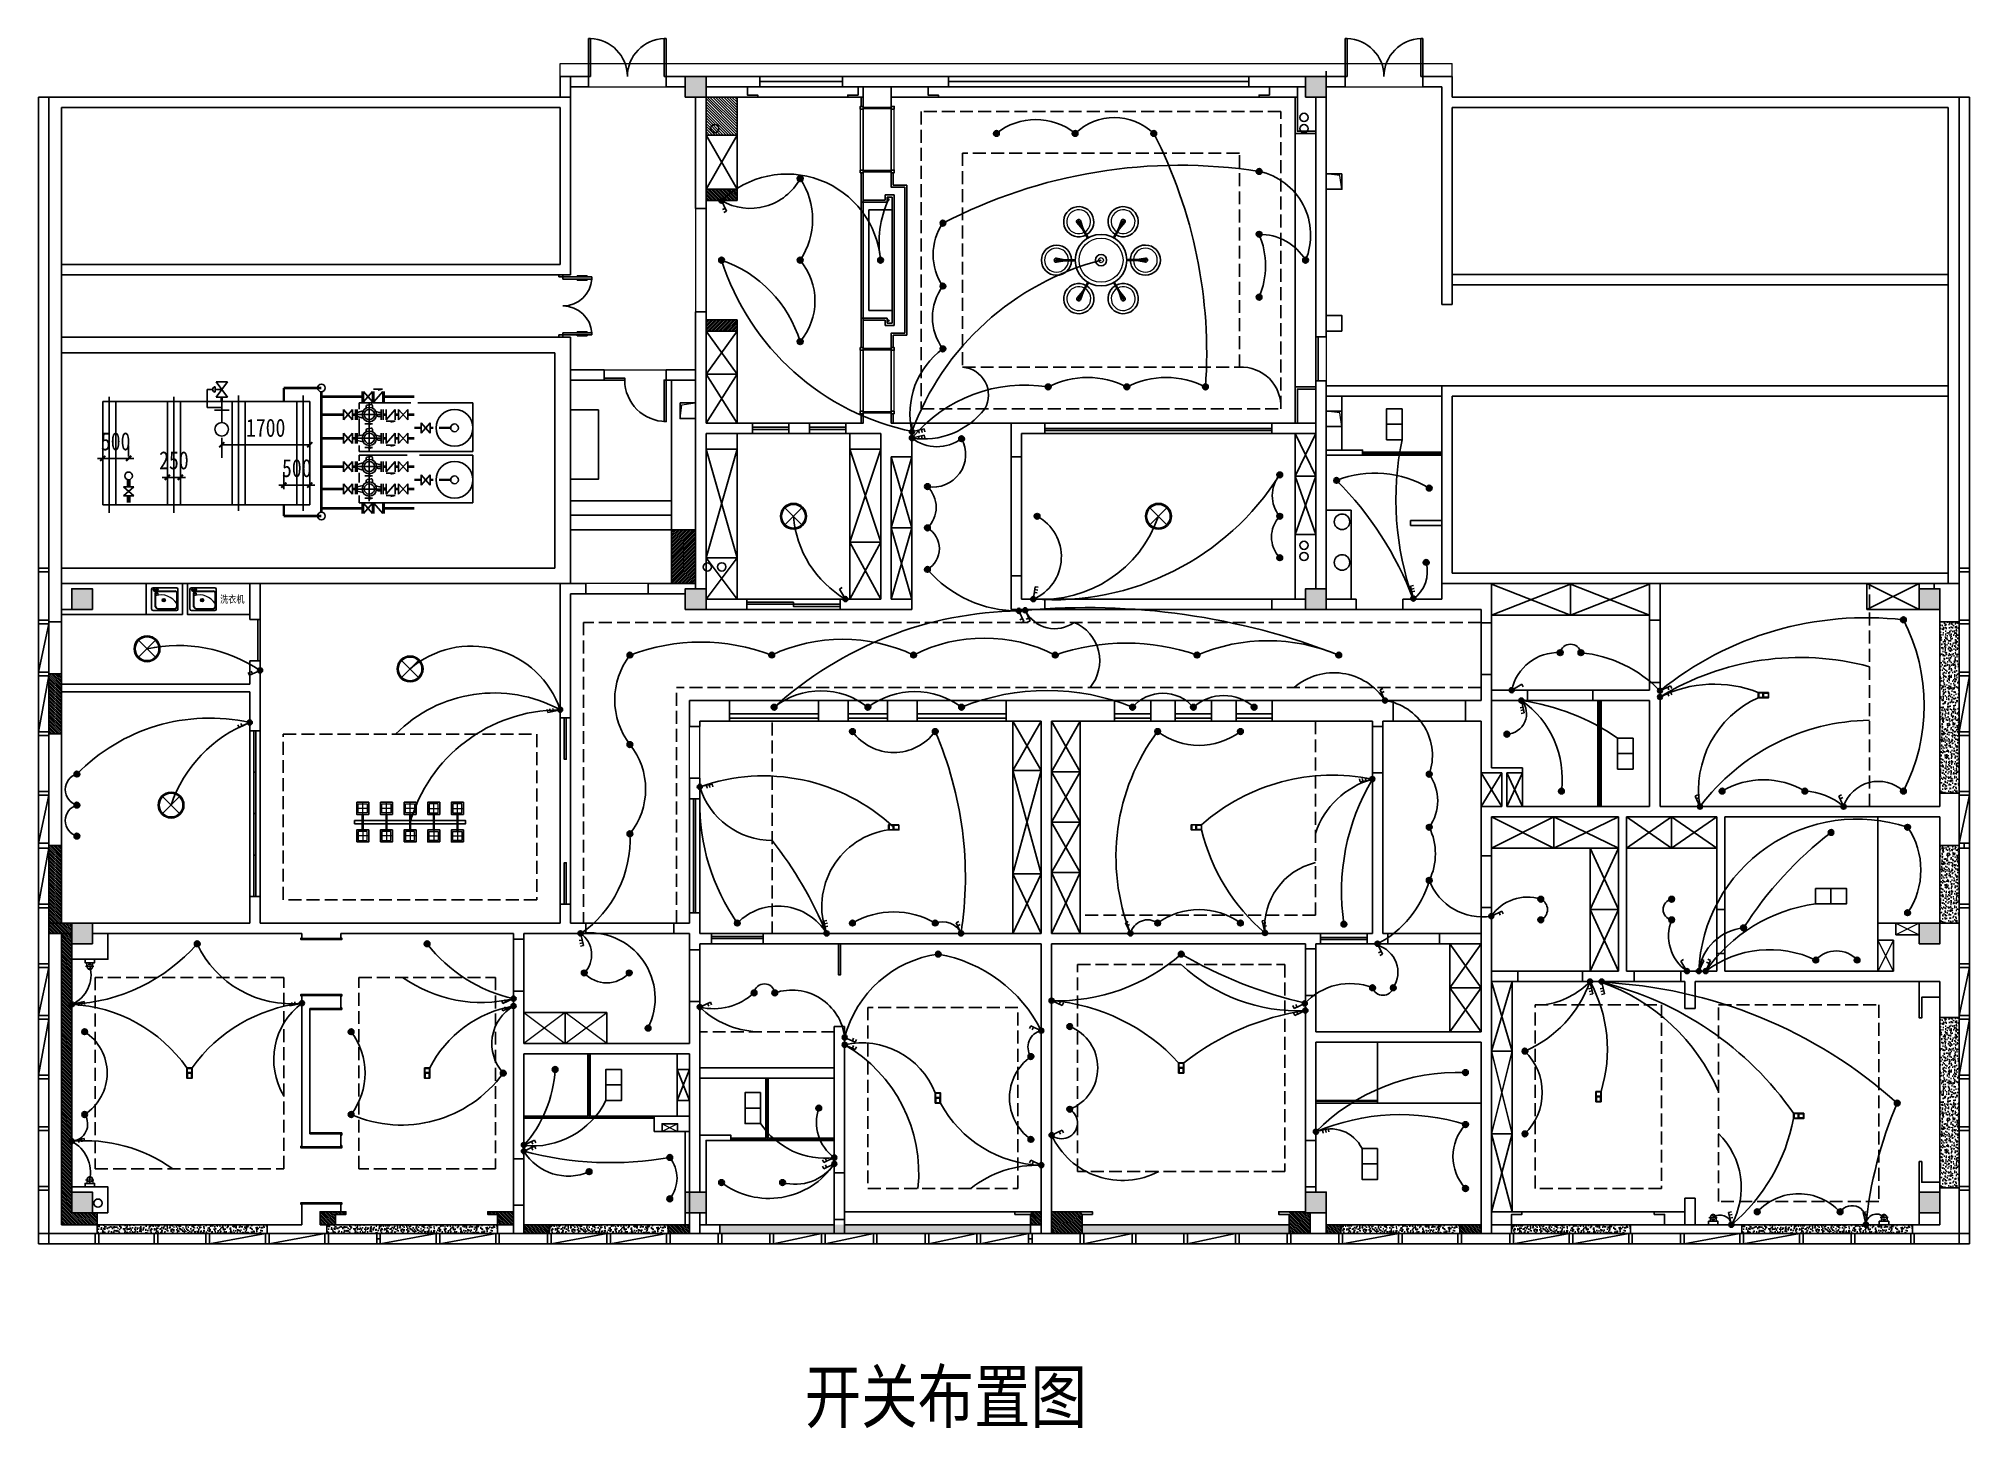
# Model space of a CAD drawing. Header units: millimetres. Extents: x 561810 to 956823, y -438984 to -391712.
# Drawn here: x 817417 to 854737, y -418569 to -391712 of the extents above; entities that cross this region are included whole.
import ezdxf

# ---------------------------------------------------------------- set-up
doc = ezdxf.new("R2010")
doc.units = ezdxf.units.MM
doc.header["$LTSCALE"] = 10
doc.header["$MEASUREMENT"] = 0
doc.linetypes.add('DASH', pattern=[0.35, 0.25, -0.1])
doc.linetypes.add('SDCEN9', pattern=[0.88, 0.6, -0.14, 0, -0.14])
doc.layers.get('0').update_dxf_attribs({"linetype": 'CONTINUOUS'})
doc.layers.get('DEFPOINTS').update_dxf_attribs({"color": 1, "linetype": 'CONTINUOUS'})
for name, color, linetype in [('4-P灯具', 142, 'CONTINUOUS'), ('5-P开关', 4, 'CONTINUOUS'), ('5-P开关图例', 4, 'CONTINUOUS'), ('COLUMN', 7, 'CONTINUOUS'), ('LS19', 3, 'CONTINUOUS'), ('PUB_HATCH', 144, 'CONTINUOUS'), ('WALL', 7, 'CONTINUOUS'), ('WINDOW', 4, 'CONTINUOUS'), ('喷淋', 6, 'CONTINUOUS'), ('填充', 8, 'CONTINUOUS'), ('墙', 7, 'CONTINUOUS'), ('排水', 3, 'CONTINUOUS'), ('消火栓', 2, 'CONTINUOUS'), ('给水', 1, 'CONTINUOUS')]:
    doc.layers.add(name, color=color, linetype=linetype)
doc.layers.add('家居内线', color=251, linetype='CONTINUOUS', lineweight=13)
doc.layers.add('细线', color=250, linetype='CONTINUOUS', lineweight=5)
doc.styles.add('-宋体_T3', font='simhei.ttf', dxfattribs={"width": 0.8})
doc.styles.add('12', font='', dxfattribs={"width": 0.8})
doc.styles.get("Standard").update_dxf_attribs({"font": 'txt.shx', "bigfont": '@@hztxt.shx'})
doc.styles.get('12').set_extended_font_data('SimSun')
doc.dimstyles.new('STANDARD&&100', dxfattribs={"dimtxt": 350, "dimasz": 100, "dimexe": 250, "dimexo": 300, "dimgap": 150, "dimtad": 1, "dimdec": 0, "dimzin": 0, "dimdsep": 46, "dimtxsty": '-宋体_T3', "dimblk": 'ARCHTICK', "dimcen": 0.09, "dimadec": 0, "dimazin": 0, "dimtfac": 1, "dimtdec": 0, "dimtix": 1, "dimtmove": 2, "dimatfit": 3, "dimfxl": 0, "dimtolj": 1, "dimtzin": 0, "dimarcsym": 0})

msp = doc.modelspace()

# ---------------------------------------------------------------- texts
at = {"layer": '填充', "color": 142, "ltscale": 0.01, "style": '12', "width": 0.8}
for s, height, p in [('洗衣机', 140, (820924.4, -402615.3)), ('开关布置图', 1000, (832224.7, -418454))]:
    msp.add_text(s, height=height, dxfattribs=at).set_placement(p)

# ---------------------------------------------------------------- blocks, each defined once
blk = doc.blocks.new('$DORLIB2D$00000002')
for p, q in [((-0.5, 0), (-0.5, 0.4875)), ((-0.475, 0.4875), (-0.5, 0.4875)), ((-0.475, 0), (-0.475, 0.4875)), ((0.475, 0), (0.475, 0.4875)), ((0.475, 0.4875), (0.5, 0.4875)), ((0.5, 0), (0.5, 0.4875)), ((-0.5, 0), (-0.475, 0)), ((0.5, 0), (0.475, 0))]:
    blk.add_line(p, q)
for centre, start, end in [((-0.4875, 0), 0, 88.53072), ((0.4875, 0), 91.46928, 180)]:
    blk.add_arc(centre, 0.4875, start, end)
blk = doc.blocks.new('_ARCHTICK')
at = {"color": 0, "linetype": 'ByBlock', "const_width": 0.4}
blk.add_lwpolyline([(-0.5, -0.5), (0.5, 0.5)], dxfattribs=at)
blk = doc.blocks.new('*D293')
at = {"layer": 'DEFPOINTS', "color": 0}
for p in [(820157, -400190), (819907, -400576), (820157, -400576)]:
    blk.add_point(p, dxfattribs=at)
at = {"layer": '消火栓', "color": 0, "lineweight": -2}
for p, q in [((819907, -400276), (819907, -399940)), ((820157, -400276), (820157, -399940)), ((819907, -400190), (819807, -400190)), ((819907, -400190), (820157, -400190)), ((820157, -400190), (820257, -400190))]:
    blk.add_line(p, q, dxfattribs=at)
at = {"layer": '消火栓', "color": 0, "lineweight": -2, "xscale": 100, "yscale": 100, "zscale": 100}
blk.add_blockref('_ARCHTICK', (819907, -400190), dxfattribs=at)
at = {"layer": '消火栓', "color": 0, "lineweight": -2, "xscale": 100, "yscale": 100, "zscale": 100, "rotation": 180}
blk.add_blockref('_ARCHTICK', (820157, -400190), dxfattribs=at)
at = {"layer": '消火栓', "color": 0, "insert": (820032, -399863), "char_height": 350, "attachment_point": 5, "style": '-宋体_T3'}
blk.add_mtext('\\A1;250', dxfattribs=at)
blk = doc.blocks.new('SB131')
at = {"layer": 'LS19'}
for p, q in [((-0.5, -0.188), (-0.5, 0.188)), ((-0.438, -0.188), (-0.438, 0.188)), ((-0.438, 0.075), (-0.423, 0.075)), ((-0.118, 0.34), (0.017, 0.367)), ((0.017, 0.313), (-0.118, 0.34)), ((0.159, 0.34), (-0.118, 0.34)), ((0.017, 0.367), (0.017, 0.313)), ((0.438, 0.075), (0.227, 0.131)), ((0.438, -0.188), (0.438, 0.188)), ((0.5, -0.188), (0.5, 0.188)), ((-0.438, -0.075), (-0.423, -0.075)), ((-0.112, -0.237), (-0.112, -0.329)), ((0.081, -0.341), (-0.069, -0.366)), ((0.113, -0.237), (0.113, -0.304)), ((0.438, -0.075), (0.227, -0.131))]:
    blk.add_line(p, q, dxfattribs=at)
at = {"layer": 'LS19', "linetype": 'SDCEN9'}
for p, q in [((-0.407, 0), (0.408, 0)), ((0, -0.424), (0, 0.446))]:
    blk.add_line(p, q, dxfattribs=at)
at = {"layer": 'LS19'}
for radius in [0.263, 0.188]:
    blk.add_circle((0, 0), radius, dxfattribs=at)
for centre, radius, start, end in [((-0.423, -0.316), 0.391, 65.27529, 89.98087), ((-0.423, -0.475), 0.4, 61.3321, 89.97447), ((-0.075, -0.329), 0.0375, 180, 279.46232), ((0.075, -0.304), 0.0375, 279.46232, 0)]:
    blk.add_arc(centre, radius, start, end, dxfattribs=at)
blk.add_solid([(-0.118, 0.34), (0.017, 0.367), (0.017, 0.313)], dxfattribs=at)
at = {"color": 3, "width": 0.8, "flags": 1}
for tag, p in [('TYPE', (-0.295, -1.06)), ('COUNT', (-0.295, -1.492))]:
    blk.add_attdef(tag, p, '', height=0.4, dxfattribs=at)
blk = doc.blocks.new('*D294')
at = {"layer": 'DEFPOINTS', "color": 0}
for p in [(820956, -399124), (822657, -399124), (822657, -399561)]:
    blk.add_point(p, dxfattribs=at)
at = {"layer": '消火栓', "color": 0, "lineweight": -2}
for p, q in [((820956, -399424), (820956, -399811)), ((820956, -399561), (822657, -399561)), ((822657, -399424), (822657, -399811))]:
    blk.add_line(p, q, dxfattribs=at)
at = {"layer": '消火栓', "color": 0, "lineweight": -2, "xscale": 100, "yscale": 100, "zscale": 100, "rotation": 180}
blk.add_blockref('_ARCHTICK', (820956, -399561), dxfattribs=at)
at = {"layer": '消火栓', "color": 0, "lineweight": -2, "xscale": 100, "yscale": 100, "zscale": 100}
blk.add_blockref('_ARCHTICK', (822657, -399561), dxfattribs=at)
at = {"layer": '消火栓', "color": 0, "insert": (821806, -399234), "char_height": 350, "attachment_point": 5, "style": '-宋体_T3'}
blk.add_mtext('\\A1;1700', dxfattribs=at)
blk = doc.blocks.new('*D454')
at = {"layer": 'DEFPOINTS', "color": 0}
for p in [(818657, -399823), (818657, -400087), (819156, -400087, 3025)]:
    blk.add_point(p, dxfattribs=at)
at = {"layer": '消火栓', "color": 0, "lineweight": -2}
for p, q in [((818657, -399787), (818657, -399573)), ((819156, -399787), (819156, -399573)), ((818657, -399823), (818557, -399823)), ((819156, -399823), (818657, -399823)), ((819156, -399823), (819256, -399823))]:
    blk.add_line(p, q, dxfattribs=at)
at = {"layer": '消火栓', "color": 0, "lineweight": -2, "xscale": 100, "yscale": 100, "zscale": 100}
blk.add_blockref('_ARCHTICK', (818657, -399823), dxfattribs=at)
at = {"layer": '消火栓', "color": 0, "lineweight": -2, "xscale": 100, "yscale": 100, "zscale": 100, "rotation": 180}
blk.add_blockref('_ARCHTICK', (819156, -399823), dxfattribs=at)
at = {"layer": '消火栓', "color": 0, "insert": (818906, -399496), "char_height": 350, "attachment_point": 5, "style": '-宋体_T3'}
blk.add_mtext('\\A1;500', dxfattribs=at)
blk = doc.blocks.new('*D455')
at = {"layer": 'DEFPOINTS', "color": 0}
for p in [(822657, -400340), (822157, -400721), (822657, -400721)]:
    blk.add_point(p, dxfattribs=at)
at = {"layer": '消火栓', "color": 0, "lineweight": -2}
for p, q in [((822157, -400340), (822057, -400340)), ((822157, -400421), (822157, -400090)), ((822157, -400340), (822657, -400340)), ((822657, -400421), (822657, -400090)), ((822657, -400340), (822757, -400340))]:
    blk.add_line(p, q, dxfattribs=at)
at = {"layer": '消火栓', "color": 0, "lineweight": -2, "xscale": 100, "yscale": 100, "zscale": 100}
blk.add_blockref('_ARCHTICK', (822157, -400340), dxfattribs=at)
at = {"layer": '消火栓', "color": 0, "lineweight": -2, "xscale": 100, "yscale": 100, "zscale": 100, "rotation": 180}
blk.add_blockref('_ARCHTICK', (822657, -400340), dxfattribs=at)
at = {"layer": '消火栓', "color": 0, "insert": (822407, -400013), "char_height": 350, "attachment_point": 5, "style": '-宋体_T3'}
blk.add_mtext('\\A1;500', dxfattribs=at)
blk = doc.blocks.new('$DORLIB2D$00000011')
for p, q in [((-0.483, 0.396), (-0.483, 0.235)), ((-0.483, 0.396), (-0.467, 0.396)), ((-0.467, 0.471), (-0.467, -0.062)), ((-0.467, 0.471), (-0.433, 0.471)), ((-0.433, 0.471), (-0.433, 0.004)), ((-0.417, 0.396), (-0.433, 0.396)), ((-0.417, 0.396), (-0.417, 0.235)), ((0.417, 0.396), (0.417, 0.235)), ((0.417, 0.396), (0.433, 0.396)), ((0.433, 0.471), (0.433, 0.004)), ((0.467, 0.471), (0.433, 0.471)), ((0.467, 0.471), (0.467, -0.062)), ((0.483, 0.396), (0.467, 0.396)), ((0.483, 0.396), (0.483, 0.235)), ((-0.5, 0.004), (-0.433, 0.004)), ((-0.5, 0.004), (-0.5, -0.062)), ((-0.483, 0.235), (-0.467, 0.235)), ((-0.417, 0.235), (-0.433, 0.235)), ((0.417, 0.235), (0.433, 0.235)), ((0.5, 0.004), (0.433, 0.004)), ((0.483, 0.235), (0.467, 0.235)), ((0.5, 0.004), (0.5, -0.062)), ((-0.5, -0.062), (-0.467, -0.062)), ((0.5, -0.062), (0.467, -0.062))]:
    blk.add_line(p, q)
for centre, start, end in [((-0.467, 0.004), 0, 85.904), ((0.467, 0.004), 94.096, 180)]:
    blk.add_arc(centre, 0.467, start, end)
blk = doc.blocks.new('dfghdfhgd')
at = {"layer": '5-P开关图例'}
blk.add_hatch(color=4, dxfattribs=at).paths.add_polyline_path([(251209, 63552, 1), (251112, 63552, 1)])
at = {"layer": '5-P开关图例', "color": 4}
for p, q in [((251160, 63552), (251273, 63747)), ((251242, 63694), (251292, 63666)), ((251273, 63747), (251323, 63719))]:
    blk.add_line(p, q, dxfattribs=at)
blk.add_circle((251160, 63552), 48.4, dxfattribs=at)
blk = doc.blocks.new('ghdfg')
at = {"layer": '5-P开关图例'}
blk.add_hatch(color=4, dxfattribs=at).paths.add_polyline_path([(251192, 62859, 1), (251095, 62859, 1)])
at = {"layer": '5-P开关图例', "color": 4}
for p, q in [((251152, 62875), (251265, 63070)), ((251209, 62973), (251259, 62944)), ((251237, 63022), (251287, 62993)), ((251265, 63070), (251315, 63041))]:
    blk.add_line(p, q, dxfattribs=at)
blk.add_circle((251144, 62859), 48.4, dxfattribs=at)
blk = doc.blocks.new('fghdfg')
at = {"layer": '5-P开关图例'}
blk.add_hatch(color=4, dxfattribs=at).paths.add_polyline_path([(251213, 64281, 1), (251116, 64281, 1)])
at = {"layer": '5-P开关图例', "color": 4}
for p, q in [((251164, 64281), (251277, 64477)), ((251277, 64477), (251327, 64448))]:
    blk.add_line(p, q, dxfattribs=at)
blk.add_circle((251164, 64281), 48.4, dxfattribs=at)

# ---------------------------------------------------------------- dimensions: what is measured, and where the dimension line sits
at = {"layer": '消火栓'}
for base, p1, p2, picture, middle in [((818656.5, -399822.5), (819156.2, -400087, 3025), (818656.5, -400087), '*D454', (818906.4, -399495.6)), ((822656.5, -399561), (820956.4, -399124.3), (822656.5, -399124.3), '*D294', (821806.4, -399234)), ((820156.5, -400189.6), (819906.5, -400575.8), (820156.5, -400575.8), '*D293', (820031.5, -399862.6)), ((822656.5, -400340.3), (822156.7, -400721.1), (822656.5, -400721.1), '*D455', (822406.6, -400013.4))]:
    dim = msp.add_linear_dim(base=base, p1=p1, p2=p2, dimstyle='STANDARD&&100', dxfattribs=at)
    dim.commit()
    dim.dimension.update_dxf_attribs({"geometry": picture, "text_midpoint": middle})

# ---------------------------------------------------------------- hatches: boundary and pattern name
h = msp.add_hatch()
h.set_pattern_fill('ANSI31', color=250, scale=200, style=0)
h.set_pattern_definition([(135, (830916.954, -394842.755), (17.6777, 17.6777), [])])
h.paths.add_polyline_path([(830317, -394842.8), (830317, -394622.8), (830917, -394622.8), (830917, -394842.8)])
h = msp.add_hatch()
h.set_pattern_fill('ANSI31', color=250, scale=200, style=0)
h.set_pattern_definition([(225, (830916.954, -397142.755), (17.6777, -17.6777), [])])
h.paths.add_polyline_path([(830317, -397142.8), (830317, -397362.8), (830917, -397362.8), (830917, -397142.8)])
h = msp.add_hatch()
h.set_pattern_fill('ANSI31', color=250, scale=200, style=0)
h.set_pattern_definition([(45, (830116.954, -402242.755), (-17.67767, 17.67767), [])])
h.paths.add_polyline_path([(829647, -402242.8), (830117, -402242.8), (830117, -401202.8), (829647, -401202.8)])
h = msp.add_hatch()
h.set_pattern_fill('AR-CONC', color=250, scale=20, style=0)
h.set_pattern_definition([(50, (854166.95, -406294.76), (143.452, -12.5504), [15, -165]), (355, (854166.95, -406294.76), (-27.75, 150.4384), [12, -132]), (100.4514, (854178.91, -406295.8), (115.702, 137.888), [12.748, -140.2284]), (46.184, (854166.95, -406254.76), (213.448, -33.104), [22.5, -247.5]), (96.6356, (854184.74, -406257.51), (186.933, 194.824), [19.122, -210.343]), (351.184, (854166.95, -406254.76), (186.932, 194.824), [18, -198]), (21, (854186.95, -406264.76), (119.3814, -80.5238), [15, -165]), (326, (854186.95, -406264.76), (48.663, 145.03), [12, -132]), (71.4514, (854196.9, -406271.47), (168.0445, 64.506), [12.748, -140.2284]), (37.5, (854166.954, -406294.755), (2.432, 66.5788), [0, -130.4, 0, -134, 0, -132.5]), (7.5, (854166.954, -406294.755), (52.6139, 78.8823), [0, -76.4, 0, -127.4, 0, -50.5]), (327.5, (854122.354, -406294.755), (106.7645, -4.511), [0, -50, 0, -156, 0, -207]), (317.5, (854102.35, -406294.755), (116.6372, 20.021), [0, -65, 0, -103.6, 0, -147])])
h.paths.add_polyline_path([(854537, -402984.8), (854167, -402984.8), (854167, -406294.8), (854537, -406294.8), (854537, -406259.8)])
h = msp.add_hatch()
h.set_pattern_fill('ANSI31', color=250, scale=200, angle=-90, style=0)
h.set_pattern_definition([(315, (817856.954, -405144.755), (17.67767, 17.67767), [])])
h.paths.add_polyline_path([(817857, -403989.8), (817617, -403989.8), (817617, -404024.8), (817617, -405144.8), (817857, -405144.8)])
h = msp.add_hatch()
h.set_pattern_fill('ANSI31', color=250, scale=200, angle=-90, style=0)
h.set_pattern_definition([(315, (817856.954, -408802.755), (17.67767, 17.67767), [])])
h.paths.add_polyline_path([(817857, -407306.3), (817617, -407306.3), (817617, -407352.8), (817617, -408802.8), (817857, -408802.8)])
h = msp.add_hatch()
h.set_pattern_fill('AR-CONC', color=250, scale=20, style=0)
h.set_pattern_definition([(50, (854166.95, -408802.76), (143.452, -12.55), [15, -165]), (355, (854166.95, -408802.76), (-27.75, 150.438), [12, -132]), (100.451, (854178.91, -408803.8), (115.702, 137.888), [12.748, -140.228]), (46.184, (854166.95, -408762.76), (213.448, -33.104), [22.5, -247.5]), (96.636, (854184.74, -408765.51), (186.933, 194.824), [19.122, -210.343]), (351.184, (854166.95, -408762.76), (186.932, 194.824), [18, -198]), (21, (854186.95, -408772.76), (119.381, -80.524), [15, -165]), (326, (854186.95, -408772.76), (48.663, 145.03), [12, -132]), (71.451, (854196.9, -408779.47), (168.045, 64.506), [12.748, -140.228]), (37.5, (854166.954, -408802.755), (2.432, 66.5788), [0, -130.4, 0, -134, 0, -132.5]), (7.5, (854166.954, -408802.755), (52.614, 78.8823), [0, -76.4, 0, -127.4, 0, -50.5]), (327.5, (854122.354, -408802.755), (106.7645, -4.511), [0, -50, 0, -156, 0, -207]), (317.5, (854102.35, -408802.755), (116.637, 20.021), [0, -65, 0, -103.6, 0, -147])])
h.paths.add_polyline_path([(854167, -408802.8), (854537, -408802.8), (854537, -407306.3), (854167, -407306.3)])
h = msp.add_hatch()
h.set_pattern_fill('ANSI31', color=250, scale=200, angle=-90, style=0)
h.set_pattern_definition([(315, (818056.954, -409002.755), (17.6777, 17.6777), [])])
h.paths.add_polyline_path([(818057, -409002.8), (818057, -408802.8), (817617, -408802.8), (817617, -409002.8)])
h = msp.add_hatch()
h.set_pattern_fill('ANSI31', color=250, scale=200, angle=-90, style=0)
h.set_pattern_definition([(315, (818546.954, -414632.755), (17.67767, 17.67767), [])])
h.paths.add_polyline_path([(818057, -409202.8), (818057, -409002.8), (817857, -409002.8), (817857, -414632.8), (818547, -414632.8), (818547, -414402.8), (818057, -414402.8), (818057, -414002.8)])
h = msp.add_hatch()
h.set_pattern_fill('AR-CONC', color=250, scale=20, style=0)
h.set_pattern_definition([(50, (854166.95, -413923.27), (143.452, -12.5504), [15, -165]), (355, (854166.95, -413923.27), (-27.75, 150.4384), [12, -132]), (100.4514, (854178.91, -413924.31), (115.702, 137.888), [12.748, -140.2284]), (46.184, (854166.95, -413883.27), (213.448, -33.104), [22.5, -247.5]), (96.6356, (854184.74, -413886.03), (186.933, 194.824), [19.122, -210.343]), (351.184, (854166.95, -413883.27), (186.932, 194.824), [18, -198]), (21, (854186.95, -413893.27), (119.3814, -80.5238), [15, -165]), (326, (854186.95, -413893.27), (48.663, 145.03), [12, -132]), (71.4514, (854196.9, -413899.98), (168.0445, 64.506), [12.748, -140.2284]), (37.5, (854166.954, -413923.27), (2.432, 66.5788), [0, -130.4, 0, -134, 0, -132.5]), (7.5, (854166.954, -413923.27), (52.6139, 78.8823), [0, -76.4, 0, -127.4, 0, -50.5]), (327.5, (854122.354, -413923.27), (106.7645, -4.511), [0, -50, 0, -156, 0, -207]), (317.5, (854102.35, -413923.27), (116.6372, 20.021), [0, -65, 0, -103.6, 0, -147])])
h.paths.add_polyline_path([(854537, -410627.8), (854167, -410627.8), (854167, -413923.3), (854537, -413923.3)])
h = msp.add_hatch()
h.set_pattern_fill('ANSI31', color=250, scale=200, angle=-90, style=0)
h.set_pattern_definition([(315, (826596.954, -414632.755), (17.67767, 17.67767), [])])
h.paths.add_polyline_path([(823157, -414432.8), (823357, -414432.8), (823357, -414382.8), (822857, -414382.8), (822857, -414632.8), (823157, -414632.8)])
h.paths.add_polyline_path([(826597, -414382.8), (826097, -414382.8), (826097, -414432.8), (826297, -414432.8), (826297, -414632.8), (826597, -414632.8)])
h = msp.add_hatch()
h.set_pattern_fill('ANSI31', color=250, scale=200, angle=-90, style=0)
h.set_pattern_definition([(315, (836796.954, -414802.755), (17.6777, 17.6777), [])])
h.paths.add_polyline_path([(836587, -414382.8), (836587, -414632.8), (836797, -414632.8), (836797, -414382.8)])
h = msp.add_hatch()
h.set_pattern_fill('ANSI31', color=250, scale=200, angle=-90, style=0)
h.set_pattern_definition([(315, (837786.954, -414802.755), (17.6777, 17.6777), [])])
h.paths.add_polyline_path([(837587, -414632.8), (837587, -414382.8), (836997, -414382.8), (836997, -414632.8), (836997, -414802.8), (837587, -414802.8)])
h = msp.add_hatch()
h.set_pattern_fill('ANSI31', color=250, scale=200, angle=-90, style=0)
h.set_pattern_definition([(315, (841996.954, -414802.755), (17.6777, 17.6777), [])])
h.paths.add_polyline_path([(841997, -414802.8), (841997, -414402.8), (841907, -414402.8), (841907, -414382.8), (841587, -414382.8), (841587, -414632.8), (841587, -414802.8), (841622, -414802.8)])
h = msp.add_hatch()
h.set_pattern_fill('AR-CONC', color=250, scale=20, style=0)
h.set_pattern_definition([(50, (821836.95, -414802.76), (143.452, -12.5504), [15, -165]), (355, (821836.95, -414802.76), (-27.75, 150.4384), [12, -132]), (100.4514, (821848.91, -414803.8), (115.702, 137.888), [12.748, -140.2284]), (46.184, (821836.95, -414762.76), (213.448, -33.104), [22.5, -247.5]), (96.6356, (821854.74, -414765.51), (186.933, 194.824), [19.122, -210.343]), (351.184, (821836.95, -414762.76), (186.932, 194.824), [18, -198]), (21, (821856.95, -414772.76), (119.3814, -80.5238), [15, -165]), (326, (821856.95, -414772.76), (48.663, 145.03), [12, -132]), (71.4514, (821866.9, -414779.47), (168.0445, 64.506), [12.748, -140.2284]), (37.5, (821836.954, -414802.755), (2.432, 66.5788), [0, -130.4, 0, -134, 0, -132.5]), (7.5, (821836.954, -414802.755), (52.6139, 78.8823), [0, -76.4, 0, -127.4, 0, -50.5]), (327.5, (821792.354, -414802.755), (106.7645, -4.511), [0, -50, 0, -156, 0, -207]), (317.5, (821772.35, -414802.755), (116.6372, 20.021), [0, -65, 0, -103.6, 0, -147])])
h.paths.add_polyline_path([(818547, -414632.8), (818547, -414802.8), (818582, -414802.8), (821837, -414802.8), (821837, -414632.8)])
h = msp.add_hatch()
h.set_pattern_fill('AR-CONC', color=250, scale=20, style=0)
h.set_pattern_definition([(50, (826286.95, -414802.76), (143.452, -12.5504), [15, -165]), (355, (826286.95, -414802.76), (-27.75, 150.4384), [12, -132]), (100.4514, (826298.91, -414803.8), (115.702, 137.888), [12.748, -140.2284]), (46.184, (826286.95, -414762.76), (213.448, -33.104), [22.5, -247.5]), (96.6356, (826304.74, -414765.51), (186.933, 194.824), [19.122, -210.343]), (351.184, (826286.95, -414762.76), (186.932, 194.824), [18, -198]), (21, (826306.95, -414772.76), (119.3814, -80.5238), [15, -165]), (326, (826306.95, -414772.76), (48.663, 145.03), [12, -132]), (71.4514, (826316.9, -414779.47), (168.0445, 64.506), [12.748, -140.2284]), (37.5, (826286.954, -414802.755), (2.432, 66.5788), [0, -130.4, 0, -134, 0, -132.5]), (7.5, (826286.954, -414802.755), (52.6139, 78.8823), [0, -76.4, 0, -127.4, 0, -50.5]), (327.5, (826242.354, -414802.755), (106.7645, -4.511), [0, -50, 0, -156, 0, -207]), (317.5, (826222.35, -414802.755), (116.6372, 20.021), [0, -65, 0, -103.6, 0, -147])])
h.paths.add_polyline_path([(826287, -414802.8), (826287, -414632.8), (822987, -414632.8), (822987, -414802.8), (823022, -414802.8)])
h = msp.add_hatch()
h.set_pattern_fill('ANSI31', color=250, scale=200, angle=-90, style=0)
h.set_pattern_definition([(315, (827286.954, -414802.755), (17.6777, 17.6777), [])])
h.paths.add_polyline_path([(826797, -414632.8), (826797, -414802.8), (827287, -414802.8), (827287, -414632.8)])
h = msp.add_hatch()
h.set_pattern_fill('AR-CONC', color=250, scale=20, style=0)
h.set_pattern_definition([(50, (829586.95, -414802.76), (143.452, -12.5504), [15, -165]), (355, (829586.95, -414802.76), (-27.75, 150.438), [12, -132]), (100.4514, (829598.91, -414803.8), (115.702, 137.888), [12.748, -140.228]), (46.184, (829586.95, -414762.76), (213.448, -33.104), [22.5, -247.5]), (96.636, (829604.74, -414765.51), (186.933, 194.824), [19.122, -210.343]), (351.184, (829586.95, -414762.76), (186.932, 194.824), [18, -198]), (21, (829606.95, -414772.76), (119.3814, -80.524), [15, -165]), (326, (829606.95, -414772.76), (48.663, 145.03), [12, -132]), (71.4514, (829616.9, -414779.47), (168.0445, 64.506), [12.748, -140.228]), (37.5, (829586.954, -414802.755), (2.432, 66.5788), [0, -130.4, 0, -134, 0, -132.5]), (7.5, (829586.954, -414802.755), (52.614, 78.8823), [0, -76.4, 0, -127.4, 0, -50.5]), (327.5, (829542.354, -414802.755), (106.7645, -4.511), [0, -50, 0, -156, 0, -207]), (317.5, (829522.35, -414802.755), (116.6372, 20.021), [0, -65, 0, -103.6, 0, -147])])
h.paths.add_polyline_path([(827287, -414632.8), (827287, -414802.8), (827322, -414802.8), (829587, -414802.8), (829587, -414632.8)])
h = msp.add_hatch()
h.set_pattern_fill('ANSI31', color=250, scale=200, angle=-90, style=0)
h.set_pattern_definition([(315, (829996.954, -414802.755), (17.6777, 17.6777), [])])
h.paths.add_polyline_path([(829587, -414632.8), (829587, -414802.8), (829622, -414802.8), (829997, -414802.8), (829997, -414632.8)])
h = msp.add_hatch()
h.set_pattern_fill('AR-CONC', color=250, scale=20, style=0)
h.set_pattern_definition([(50, (835586.95, -414802.76), (143.452, -12.5504), [15, -165]), (355, (835586.95, -414802.76), (-27.7503, 150.4384), [12, -132]), (100.4514, (835598.91, -414803.8), (115.702, 137.888), [12.748, -140.2284]), (46.184, (835586.95, -414762.76), (213.448, -33.104), [22.5, -247.5]), (96.6356, (835604.74, -414765.51), (186.9325, 194.824), [19.122, -210.343]), (351.184, (835586.95, -414762.76), (186.932, 194.824), [18, -198]), (21, (835606.95, -414772.76), (119.3814, -80.5238), [15, -165]), (326, (835606.95, -414772.76), (48.663, 145.03), [12, -132]), (71.4514, (835616.9, -414779.47), (168.0445, 64.506), [12.748, -140.2284]), (37.5, (835586.954, -414802.755), (2.43197, 66.57877), [0, -130.4, 0, -134, 0, -132.5]), (7.5, (835586.954, -414802.755), (52.6139, 78.8823), [0, -76.4, 0, -127.4, 0, -50.5]), (327.5, (835542.354, -414802.755), (106.7645, -4.511), [0, -50, 0, -156, 0, -207]), (317.5, (835522.35, -414802.755), (116.6372, 20.021), [0, -65, 0, -103.6, 0, -147])])
h.paths.add_polyline_path([(830587, -414632.8), (830587, -414802.8), (830622, -414802.8), (836587, -414802.8), (836587, -414632.8)])
h = msp.add_hatch()
h.set_pattern_fill('AR-CONC', color=250, scale=20, style=0)
h.set_pattern_definition([(50, (841586.95, -414802.76), (143.452, -12.5504), [15, -165]), (355, (841586.95, -414802.76), (-27.75, 150.4384), [12, -132]), (100.4514, (841598.91, -414803.8), (115.702, 137.888), [12.748, -140.2284]), (46.184, (841586.95, -414762.76), (213.448, -33.104), [22.5, -247.5]), (96.6356, (841604.74, -414765.51), (186.933, 194.824), [19.122, -210.343]), (351.184, (841586.95, -414762.76), (186.932, 194.824), [18, -198]), (21, (841606.95, -414772.76), (119.3814, -80.5238), [15, -165]), (326, (841606.95, -414772.76), (48.663, 145.03), [12, -132]), (71.4514, (841616.9, -414779.47), (168.0445, 64.506), [12.748, -140.2284]), (37.5, (841586.954, -414802.755), (2.432, 66.5788), [0, -130.4, 0, -134, 0, -132.5]), (7.5, (841586.954, -414802.755), (52.6139, 78.8823), [0, -76.4, 0, -127.4, 0, -50.5]), (327.5, (841542.354, -414802.755), (106.7645, -4.511), [0, -50, 0, -156, 0, -207]), (317.5, (841522.35, -414802.755), (116.6372, 20.021), [0, -65, 0, -103.6, 0, -147])])
h.paths.add_polyline_path([(841587, -414802.8), (841587, -414632.8), (837587, -414632.8), (837587, -414802.8), (837622, -414802.8)])
h = msp.add_hatch()
h.set_pattern_fill('AR-CONC', color=250, scale=20, style=0)
h.set_pattern_definition([(50, (844886.95, -414802.76), (143.452, -12.5504), [15, -165]), (355, (844886.95, -414802.76), (-27.75, 150.438), [12, -132]), (100.4514, (844898.91, -414803.8), (115.702, 137.888), [12.748, -140.228]), (46.184, (844886.95, -414762.76), (213.448, -33.104), [22.5, -247.5]), (96.636, (844904.74, -414765.51), (186.933, 194.824), [19.122, -210.343]), (351.184, (844886.95, -414762.76), (186.932, 194.824), [18, -198]), (21, (844906.95, -414772.76), (119.3814, -80.524), [15, -165]), (326, (844906.95, -414772.76), (48.663, 145.03), [12, -132]), (71.4514, (844916.9, -414779.47), (168.0445, 64.506), [12.748, -140.228]), (37.5, (844886.954, -414802.755), (2.432, 66.5788), [0, -130.4, 0, -134, 0, -132.5]), (7.5, (844886.954, -414802.755), (52.614, 78.8823), [0, -76.4, 0, -127.4, 0, -50.5]), (327.5, (844842.354, -414802.755), (106.7645, -4.511), [0, -50, 0, -156, 0, -207]), (317.5, (844822.35, -414802.755), (116.6372, 20.021), [0, -65, 0, -103.6, 0, -147])])
h.paths.add_polyline_path([(842587, -414632.8), (842587, -414802.8), (842622, -414802.8), (844887, -414802.8), (844887, -414632.8)])
h = msp.add_hatch()
h.set_pattern_fill('AR-CONC', color=250, scale=20, style=0)
h.set_pattern_definition([(50, (848186.95, -414802.76), (143.452, -12.5504), [15, -165]), (355, (848186.95, -414802.76), (-27.75, 150.438), [12, -132]), (100.4514, (848198.91, -414803.8), (115.702, 137.888), [12.748, -140.228]), (46.184, (848186.95, -414762.76), (213.448, -33.104), [22.5, -247.5]), (96.636, (848204.74, -414765.51), (186.933, 194.824), [19.122, -210.343]), (351.184, (848186.95, -414762.76), (186.932, 194.824), [18, -198]), (21, (848206.95, -414772.76), (119.3814, -80.524), [15, -165]), (326, (848206.95, -414772.76), (48.663, 145.03), [12, -132]), (71.4514, (848216.9, -414779.47), (168.0445, 64.506), [12.748, -140.228]), (37.5, (848186.954, -414802.755), (2.432, 66.5788), [0, -130.4, 0, -134, 0, -132.5]), (7.5, (848186.954, -414802.755), (52.614, 78.8823), [0, -76.4, 0, -127.4, 0, -50.5]), (327.5, (848142.354, -414802.755), (106.7645, -4.511), [0, -50, 0, -156, 0, -207]), (317.5, (848122.35, -414802.755), (116.6372, 20.021), [0, -65, 0, -103.6, 0, -147])])
h.paths.add_polyline_path([(845887, -414632.8), (845887, -414802.8), (845922, -414802.8), (848187, -414802.8), (848187, -414632.8)])
h = msp.add_hatch()
h.set_pattern_fill('AR-CONC', color=250, scale=20, style=0)
h.set_pattern_definition([(50, (853636.95, -414802.76), (143.452, -12.5504), [15, -165]), (355, (853636.95, -414802.76), (-27.75, 150.4384), [12, -132]), (100.4514, (853648.91, -414803.8), (115.702, 137.888), [12.748, -140.2284]), (46.184, (853636.95, -414762.76), (213.448, -33.104), [22.5, -247.5]), (96.6356, (853654.74, -414765.51), (186.933, 194.824), [19.122, -210.343]), (351.184, (853636.95, -414762.76), (186.932, 194.824), [18, -198]), (21, (853656.95, -414772.76), (119.3814, -80.5238), [15, -165]), (326, (853656.95, -414772.76), (48.663, 145.03), [12, -132]), (71.4514, (853666.9, -414779.47), (168.0445, 64.506), [12.748, -140.2284]), (37.5, (853636.954, -414802.755), (2.432, 66.5788), [0, -130.4, 0, -134, 0, -132.5]), (7.5, (853636.954, -414802.755), (52.6139, 78.8823), [0, -76.4, 0, -127.4, 0, -50.5]), (327.5, (853592.354, -414802.755), (106.7645, -4.511), [0, -50, 0, -156, 0, -207]), (317.5, (853572.35, -414802.755), (116.6372, 20.021), [0, -65, 0, -103.6, 0, -147])])
h.paths.add_polyline_path([(850337, -414632.8), (850337, -414802.8), (850372, -414802.8), (853637, -414802.8), (853637, -414632.8)])
at = {"layer": 'PUB_HATCH'}
h = msp.add_hatch(color=256, dxfattribs=at)
h.paths.add_polyline_path([(829917, -392842.8), (829917, -392442.8), (830317, -392442.8), (830317, -392842.8)])
h.paths.add_polyline_path([(841907, -392842.8), (841907, -392442.8), (842307, -392442.8), (842307, -392842.8)])
h.paths.add_polyline_path([(841907, -402742.8), (841907, -402342.8), (842307, -402342.8), (842307, -402742.8)])
h.paths.add_polyline_path([(829917, -402742.8), (829917, -402342.8), (830317, -402342.8), (830317, -402742.8)])
h = msp.add_hatch(color=256, dxfattribs=at)
h.paths.add_polyline_path([(829917, -414402.8), (829917, -414002.8), (830317, -414002.8), (830317, -414402.8)])
h.paths.add_polyline_path([(818057, -414402.8), (818057, -414002.8), (818457, -414002.8), (818457, -414402.8)])
h.paths.add_polyline_path([(818057, -409202.8), (818057, -408802.8), (818457, -408802.8), (818457, -409202.8)])
h.paths.add_polyline_path([(818057, -402742.8), (818057, -402342.8), (818457, -402342.8), (818457, -402742.8)])
h.paths.add_polyline_path([(853767, -402742.8), (853767, -402342.8), (854167, -402342.8), (854167, -402742.8)])
h.paths.add_polyline_path([(853767, -409202.8), (853767, -408802.8), (854167, -408802.8), (854167, -409202.8)])
h.paths.add_polyline_path([(853767, -414402.8), (853767, -414002.8), (854167, -414002.8), (854167, -414402.8)])
h.paths.add_polyline_path([(841907, -414402.8), (841907, -414002.8), (842307, -414002.8), (842307, -414402.8)])
at = {"layer": '墙'}
h = msp.add_hatch(dxfattribs=at)
h.set_pattern_fill('ANSI31', color=250, scale=300, style=0)
h.set_pattern_definition([(135, (830916.954, -393577.755), (26.5165, 26.5165), [])])
h.paths.add_polyline_path([(830917, -392842.8), (830317, -392842.8), (830317, -393577.8), (830917, -393577.8)])
h = msp.add_hatch(dxfattribs=at)
h.set_pattern_fill('ANSI31', color=250, scale=200, angle=-90, style=0)
h.set_pattern_definition([(315, (845296.954, -414802.755), (17.67767, 17.67767), [])])
h.paths.add_polyline_path([(842587, -414802.8), (842587, -414632.8), (842307, -414632.8), (842307, -414802.8)])
h.paths.add_polyline_path([(844887, -414632.8), (844887, -414802.8), (844922, -414802.8), (845297, -414802.8), (845297, -414632.8)])

# ---------------------------------------------------------------- linework, layer by layer
for p, q in [((832957, -392442.8), (832957, -392642.8)), ((832957, -392442.8), (835007.1, -392442.8)), ((840807.1, -392442.8), (840807.1, -392642.8)), ((835007.1, -392642.8), (832957, -392642.8)), ((817617, -405144.8), (817857, -405144.8)), ((817617, -407306.3), (817857, -407306.3)), ((829757, -412532.8), (829757, -411332.8)), ((829317, -412532.8), (829317, -412832.8)), ((829917, -414632.8), (829917, -412832.8))]:
    msp.add_line(p, q)
at = {"color": 250}
for p, q in [((830917, -393577.8), (830317, -394622.8)), ((830317, -393577.8), (830917, -394622.8)), ((830317, -398196.3), (830917, -397362.8)), ((830917, -398196.3), (830317, -397362.8)), ((830917, -398196.3), (830317, -398196.3)), ((830317, -398196.3), (830917, -399142.8)), ((830917, -398196.3), (830317, -399142.8)), ((841257, -399142.8), (836867, -399142.8)), ((841257, -399342.8), (836867, -399342.8)), ((842107, -400167.8), (841707, -399342.8)), ((842107, -399342.8), (841707, -400167.8)), ((836217, -402092.8), (836217, -399792.8)), ((836417, -399792.8), (836417, -402092.8)), ((841707, -400167.8), (842107, -400167.8)), ((842107, -400167.8), (841707, -401292.8)), ((841707, -400167.8), (842107, -401292.8)), ((831830.2, -401119.5), (832183.7, -400766)), ((831830.2, -400766), (832183.7, -401119.5)), ((838885.2, -401119.5), (839238.8, -400766)), ((838885.2, -400766), (839238.8, -401119.5)), ((834297.1, -401167.8), (833897, -401167.8)), ((841257, -402542.8), (836867, -402542.8)), ((841257, -402742.8), (836867, -402742.8)), ((819336, -403678.6), (819689.6, -403325.1)), ((819336, -403325.1), (819689.6, -403678.6)), ((824420.2, -404069.5), (824773.7, -403715.9)), ((824420.2, -403715.9), (824773.7, -404069.5)), ((830772.4, -404502.8), (832492.4, -404502.8)), ((833067.3, -404502.8), (833822.2, -404502.8)), ((834397.1, -404502.8), (836117, -404502.8)), ((838212, -404502.8), (841261.8, -404502.8)), ((836117, -404902.8), (830772.4, -404902.8)), ((841261.8, -404902.8), (838212, -404902.8)), ((819800.2, -406700), (820153.7, -406346.5)), ((819800.2, -406346.5), (820153.7, -406700))]:
    msp.add_line(p, q, dxfattribs=at)
at = {"color": 1}
for p, q in [((817617, -401944.8), (817417, -401944.8)), ((817617, -402014.8), (817417, -402014.8)), ((854537, -401944.8), (854737, -401944.8)), ((854537, -402014.8), (854737, -402014.8)), ((817617, -402949.8), (817417, -402949.8)), ((817617, -403019.8), (817417, -403019.8)), ((817617, -403019.8), (817417, -403954.8)), ((817617, -402949.8), (817617, -403019.8)), ((854537, -402949.8), (854737, -402949.8)), ((854537, -403019.8), (854737, -403019.8)), ((817617, -403954.8), (817417, -403954.8)), ((817617, -404024.8), (817417, -404024.8)), ((817617, -404024.8), (817417, -405109.8)), ((817617, -403954.8), (817617, -404024.8)), ((854537, -403954.8), (854737, -403954.8)), ((854537, -404024.8), (854737, -404024.8)), ((854737, -404024.8), (854537, -405109.8)), ((817617, -405109.8), (817417, -405109.8)), ((817617, -405179.8), (817417, -405179.8)), ((817617, -405109.8), (817617, -405179.8)), ((854537, -405109.8), (854737, -405109.8)), ((854537, -405179.8), (854737, -405179.8)), ((817617, -406259.8), (817417, -406259.8)), ((817617, -406329.8), (817417, -406329.8)), ((817617, -406329.8), (817417, -407259.8)), ((854537, -406259.8), (854737, -406259.8)), ((854537, -406259.8), (854537, -406329.8)), ((854537, -406329.8), (854737, -406329.8)), ((854737, -406329.8), (854537, -407259.8)), ((817617, -407259.8), (817417, -407259.8)), ((817617, -407352.8), (817417, -407352.8)), ((817617, -407352.8), (817417, -408437.8)), ((817617, -407259.8), (817617, -407352.8)), ((854537, -407259.8), (854737, -407259.8)), ((854537, -407352.8), (854737, -407352.8)), ((854637, -407352.8), (854637, -407259.8)), ((817617, -408437.8), (817417, -408437.8)), ((817617, -408507.8), (817417, -408507.8)), ((854537, -408437.8), (854737, -408437.8)), ((854537, -408507.8), (854737, -408507.8)), ((818757, -409202.8), (818757, -409002.8)), ((817617, -409592.8), (817417, -409592.8)), ((817617, -409662.8), (817417, -409662.8)), ((817617, -409662.8), (817417, -410592.8)), ((854537, -409592.8), (854737, -409592.8)), ((854537, -409662.8), (854737, -409662.8)), ((854737, -409662.8), (854537, -410592.8)), ((817617, -410592.8), (817417, -410592.8)), ((817617, -410662.8), (817417, -410662.8)), ((817617, -410662.8), (817417, -411742.8)), ((854537, -410592.8), (854737, -410592.8)), ((854537, -410662.8), (854737, -410662.8)), ((854737, -410662.8), (854537, -411742.8)), ((817617, -411742.8), (817417, -411742.8)), ((817617, -411812.8), (817417, -411812.8)), ((854537, -411742.8), (854737, -411742.8)), ((854537, -411812.8), (854737, -411812.8)), ((817617, -412742.8), (817417, -412742.8)), ((854537, -412742.8), (854737, -412742.8)), ((817617, -412812.8), (817417, -412812.8)), ((854537, -412812.8), (854737, -412812.8)), ((817617, -413892.8), (817417, -413892.8)), ((817617, -413962.8), (817417, -413962.8)), ((854537, -413892.8), (854737, -413892.8)), ((854537, -413962.8), (854737, -413962.8)), ((817617, -414802.8), (817417, -414802.8)), ((817617, -414802.8), (817617, -415002.8)), ((818512, -414802.8), (818512, -415002.8)), ((818512, -414802.8), (818582, -414802.8)), ((818582, -414802.8), (818582, -415002.8)), ((819652, -414802.8), (819652, -415002.8)), ((819722, -414802.8), (819722, -415002.8)), ((820652, -414802.8), (820652, -415002.8)), ((820722, -414802.8), (820722, -415002.8)), ((821802, -414802.8), (820722, -415002.8)), ((821802, -414802.8), (821802, -415002.8)), ((821872, -414802.8), (821872, -415002.8)), ((822952, -414802.8), (821872, -415002.8)), ((822952, -414802.8), (822952, -415002.8)), ((823022, -414802.8), (823022, -415002.8)), ((823952, -414802.8), (823952, -415002.8)), ((824022, -414902.8), (823952, -414902.8)), ((824022, -414802.8), (824022, -415002.8)), ((825102, -414802.8), (824022, -415002.8)), ((825102, -414802.8), (825102, -415002.8)), ((825172, -414802.8), (825172, -415002.8)), ((826252, -414802.8), (825172, -415002.8)), ((826252, -414802.8), (826252, -415002.8)), ((826322, -414802.8), (826322, -415002.8)), ((827252, -414802.8), (827252, -415002.8)), ((827322, -414802.8), (827322, -415002.8)), ((828402, -414802.8), (827322, -415002.8)), ((828402, -414802.8), (828402, -415002.8)), ((828472, -414802.8), (828472, -415002.8)), ((829552, -414802.8), (828472, -415002.8)), ((829552, -414802.8), (829552, -415002.8)), ((829622, -414802.8), (829552, -414802.8)), ((829622, -414802.8), (829622, -415002.8)), ((830552, -414802.8), (830552, -415002.8)), ((830622, -414802.8), (830552, -414802.8)), ((830622, -414802.8), (830622, -415002.8)), ((831552, -414802.8), (831552, -415002.8)), ((831622, -414802.8), (831622, -415002.8)), ((832552, -414802.8), (831622, -415002.8)), ((832552, -414802.8), (832552, -415002.8)), ((832622, -414802.8), (832622, -415002.8)), ((833552, -414802.8), (832622, -415002.8)), ((833552, -414802.8), (833552, -415002.8)), ((833622, -414802.8), (833622, -415002.8)), ((834552, -414802.8), (834552, -415002.8)), ((834622, -414802.8), (834622, -415002.8)), ((835552, -414802.8), (834622, -415002.8)), ((835552, -414802.8), (835552, -415002.8)), ((835622, -414802.8), (835622, -415002.8)), ((836552, -414802.8), (835622, -415002.8)), ((836552, -414802.8), (836552, -415002.8)), ((836622, -414802.8), (836552, -414802.8)), ((836552, -414802.8), (836587, -414802.8)), ((836622, -414902.8), (836552, -414902.8)), ((836622, -414802.8), (836622, -415002.8)), ((837552, -414802.8), (837552, -415002.8)), ((837552, -414802.8), (837622, -414802.8)), ((837622, -414802.8), (837622, -415002.8)), ((837622, -415002.8), (838552, -414802.8)), ((838552, -414802.8), (838552, -415002.8)), ((838622, -414802.8), (838622, -415002.8)), ((839552, -414802.8), (839552, -415002.8)), ((839622, -414802.8), (839622, -415002.8)), ((839622, -415002.8), (840552, -414802.8)), ((840552, -414802.8), (840552, -415002.8)), ((840622, -414802.8), (840622, -415002.8)), ((841552, -414802.8), (841552, -415002.8)), ((841622, -414802.8), (841622, -415002.8)), ((842552, -414802.8), (842552, -415002.8)), ((842622, -414802.8), (842622, -415002.8)), ((842622, -415002.8), (843702, -414802.8)), ((843702, -414802.8), (843702, -415002.8)), ((843772, -414802.8), (843772, -415002.8)), ((844852, -414802.8), (844852, -415002.8)), ((844922, -414802.8), (844922, -415002.8)), ((845852, -414802.8), (845852, -415002.8)), ((845922, -414802.8), (845922, -415002.8)), ((845922, -415002.8), (847002, -414802.8)), ((847002, -414802.8), (847002, -415002.8)), ((847072, -414802.8), (847072, -415002.8)), ((847072, -415002.8), (848152, -414802.8)), ((848152, -414802.8), (848152, -415002.8)), ((848222, -414802.8), (848222, -415002.8)), ((849152, -414802.8), (849152, -415002.8)), ((849222, -414802.8), (849222, -415002.8)), ((849222, -415002.8), (850302, -414802.8)), ((850302, -414802.8), (850302, -415002.8)), ((850372, -414802.8), (850302, -414802.8)), ((850372, -414802.8), (850372, -415002.8)), ((850372, -415002.8), (851452, -414802.8)), ((851452, -414802.8), (851452, -415002.8)), ((851522, -414802.8), (851522, -415002.8)), ((852452, -414802.8), (852452, -415002.8)), ((852522, -414802.8), (852522, -415002.8)), ((853602, -414802.8), (853602, -415002.8)), ((853672, -414802.8), (853602, -414802.8)), ((853602, -414802.8), (853637, -414802.8)), ((853672, -414802.8), (853672, -415002.8)), ((854537, -414802.8), (854537, -415002.8)), ((854537, -414802.8), (854737, -414802.8))]:
    msp.add_line(p, q, dxfattribs=at)
at = {"color": 250}
for points in [[(830917, -399642.8), (830317, -401742.8), (830917, -402542.8)], [(830317, -402542.8), (830917, -401742.8), (830317, -399642.8)], [(833697, -399642.8), (833097, -401442.8), (833697, -402542.8)], [(833097, -402542.8), (833697, -401442.8), (833097, -399642.8)], [(834297.1, -399792.8), (833897, -401167.8), (834297.1, -402542.8)], [(833897, -402542.8), (834297.1, -401167.8), (833897, -399792.8)], [(836797, -404902.8), (836247, -405852.8), (836797, -407852.8), (836247, -409002.8)], [(836797, -409002.8), (836247, -407852.8), (836797, -405852.8), (836247, -404902.8)], [(837547, -404902.8), (836997, -405877.8), (837547, -406852.8), (836997, -407827.8), (837547, -409002.8)], [(836997, -409002.8), (837547, -407827.8), (836997, -406852.8), (837547, -405877.8), (836997, -404902.8)]]:
    msp.add_lwpolyline(points, dxfattribs=at)
at = {"color": 1}
for points in [[(854537, -402949.8), (854537, -403019.8)], [(821872, -414802.8), (821802, -414802.8)], [(823022, -414802.8), (822952, -414802.8)], [(826322, -414802.8), (826252, -414802.8)], [(827252, -414802.8), (827322, -414802.8)], [(842622, -414802.8), (842552, -414802.8)], [(844852, -414802.8), (844922, -414802.8)], [(845852, -414802.8), (845922, -414802.8)], [(848152, -414802.8), (848222, -414802.8)]]:
    msp.add_lwpolyline(points, dxfattribs=at)
for points in [[(829317, -412532.8), (829997, -412532.8), (829997, -412832.8), (829767, -412832.8)], [(829317, -412832.8), (829467, -412832.8), (829467, -412682.8), (829767, -412682.8), (829767, -412832.8)]]:
    msp.add_lwpolyline(points)
at = {"color": 250}
for centre in [(832007, -400942.8), (839062, -400942.8), (819512.8, -403501.9), (824597, -403892.7), (819977, -406523.3)]:
    msp.add_circle(centre, 230, dxfattribs=at)
at = {"color": 251}
for centre, radius, start, end in [((836690.8, -394489.8), 1214.4, 51.24519, 128.75481), ((838211.3, -394341), 1102.3, 46.39579, 133.60421), ((830702.4, -397782.4), 9292.5, 355.92469, 27.14455), ((831882.5, -396145), 1815.9, 4.80855, 134.18247), ((831170.6, -393892.4), 1099.9, 239.77503, 331.46752), ((830959.3, -395205.3), 1416.7, 326.22817, 33.77185), ((839479.6, -404097.6), 9939.3, 81.16036, 117.45464), ((840744.6, -395509.1), 1259, 337.40879, 77.97051), ((835662.6, -395654.1), 1999.4, 155.41065, 189.75215), ((835770.2, -395885.3), 1063.6, 145.16898, 214.83101), ((841016.7, -396535.2), 1042.5, 31.35472, 90.53607), ((839606.2, -396100.3), 1526.8, 336.55395, 23.44605), ((829835.7, -398267.7), 2405.4, 16.91742, 71.04643), ((835285.6, -394500.8), 4901.2, 197.72273, 258.57199), ((831197.4, -396780.3), 1225.9, 320.03015, 39.96985), ((839295.6, -401146), 5325.5, 104.61347, 159.81809), ((835703.9, -397100.3), 1009.9, 143.0209, 216.9791), ((835804.6, -398960.8), 1547.1, 125.91426, 192.99514), ((835240.9, -398598), 536.5, 330.43699, 86.13188), ((840673.4, -398816.3), 755, 356.47407, 93.52593), ((836479, -401242.8), 2836.2, 80.83889, 140.29229), ((837690.8, -399933.2), 1673.1, 62.9753, 117.0247), ((839211.3, -399924.6), 1665.5, 62.84055, 117.15945), ((834525.3, -397962.2), 1486.2, 261.0816, 322.7047), ((834785, -398798), 799.1, 232.3652, 306.20815), ((834706.3, -399747.8), 629.5, 260.00871, 28.97785), ((849310.9, -400624.3), 5659.4, 168.1566, 199.81532), ((834207.8, -400767.8), 558.2, 314.22582, 45.77418), ((837021, -397365.1), 5191.5, 265.81335, 327.65333), ((841884.5, -400542.8), 623, 140.05127, 219.94873), ((843246.8, -402168.1), 2058, 59.32399, 111.08297), ((837805.2, -404904.6), 6617.2, 20.91167, 44.72698), ((834046.7, -400776.8), 2046.5, 184.65094, 239.64372), ((834369.1, -401567.8), 460.4, 299.6901, 60.3099), ((836809.8, -400166.5), 2382.2, 265.95957, 340.98235), ((836299.3, -401724.9), 886.7, 292.73349, 61.89608), ((841828.2, -401342.8), 580.9, 136.48371, 223.51629), ((843597, -402006.2), 663, 305.98134, 15.16794), ((836337.9, -400479.4), 2290.3, 220.52908, 270.62975), ((836467.7, -409972.6), 7203.8, 90.83179, 132.1613), ((837676.1, -416110.2), 13403, 68.68842, 95.09086), ((837057.6, -402477.7), 637.1, 207.08372, 306.05371), ((837121.6, -403736), 805.7, 320.10557, 67.30111), ((852742.4, -409235), 6333.2, 83.47577, 128.99729), ((850257.5, -404597.8), 3606.6, 332.6851, 27.3149), ((830217.8, -407263.3), 3889.2, 69.3613, 110.63871), ((832958.5, -406534.4), 3216.9, 64.7968, 115.2032), ((835698.1, -406321.6), 3025.7, 63.08039, 116.91961), ((838437.8, -407559.6), 4167.4, 70.80994, 109.19006), ((841177.5, -406886.2), 3538.3, 67.22318, 112.77682), ((847027, -403618.5), 204.1, 11.50399, 168.49601), ((820111.4, -406289.6), 2851.3, 56.21483, 102.11919), ((825782.3, -405260), 1809.6, 18.64227, 130.92246), ((829971.5, -404488.6), 1418.6, 142.43801, 217.56199), ((846784.5, -404489.2), 912.4, 87.33096, 168.21067), ((846983.8, -406043.4), 2477.6, 44.30192, 84.36845), ((851463.4, -408848.6), 5177.3, 74.95932, 121.51727), ((842453.2, -405144.3), 1178.1, 32.99343, 130.82139), ((826220.5, -407027.8), 2671, 61.45095, 135.41261), ((832539.6, -405763.2), 1449.4, 51.25275, 128.74725), ((834351.9, -405836.6), 1506.2, 53.06025, 126.93975), ((836909.5, -408673.7), 4365.8, 67.75916, 112.24084), ((839149.4, -405137.4), 774.4, 40.66302, 139.33698), ((840324.3, -405285.4), 878.1, 48.00749, 131.99251), ((843280.6, -405568.5), 1077.8, 340.52809, 81.4219), ((845784, -404759.6), 393.3, 271.86884, 40.77197), ((845027.1, -406010.9), 1840.4, 352.44064, 55.02984), ((845461.7, -408825.5), 4367, 55.47161, 81.83452), ((849804.6, -406518.6), 2332.2, 68.56435, 116.69458), ((851452.9, -406227.9), 1950, 114.09048, 189.59), ((820724.6, -408433.7), 3591, 77.57933, 135.64537), ((827484.7, -407691.3), 3005.9, 90.09684, 164.40614), ((852873.8, -409064.5), 4182, 90.91616, 143.08606), ((822458.9, -407364.5), 2620.6, 111.53495, 161.27666), ((833947, -404513.7), 993.5, 216.36663, 323.63337), ((828239.9, -407919), 7090.4, 351.20827, 23.40325), ((842280.7, -407522.1), 4039.9, 143.17443, 201.49987), ((839847, -404038.1), 1331.7, 233.07723, 306.92277), ((827768.9, -406215.8), 1380.5, 321.34435, 38.65565), ((818244.6, -406223.3), 312.5, 106.28013, 253.71987), ((831427.5, -409649.2), 3690.4, 46.94343, 109.4775), ((842433.5, -409782.9), 3837.9, 78.52652, 131.37092), ((843632.3, -407579.1), 1617.1, 105.617, 161.70209), ((846862.8, -408196), 4262.2, 149.32634, 188.45584), ((843575.7, -406440.3), 884.6, 324.59383, 35.4062), ((850757, -407608.7), 1574.3, 59.45895, 120.54105), ((831591.7, -405749.1), 1456.9, 196.79603, 270.20562), ((851509.7, -407454.3), 1202.5, 48.56882, 87.74643), ((852980.4, -406775.5), 710.7, 47.34418, 161.73894), ((818244.6, -406823.3), 312.5, 106.28013, 253.71987), ((834218.7, -406498.3), 4022.3, 179.06127, 214.95304), ((826619.7, -407180.6), 2229.7, 305.00198, 2.63497), ((834050.4, -408484.8), 1496, 97.81685, 200.25564), ((843567.8, -406119.3), 3775.7, 193.53115, 229.60624), ((843253.8, -407465.3), 1162, 333.82943, 26.17057), ((852566.7, -409855.1), 3062, 71.42499, 177.70982), ((856481.1, -412797.8), 7247.9, 127.56219, 147.44552), ((852346.5, -407777.8), 1452.7, 325.39044, 34.60956), ((825248.9, -412120.8), 8028.3, 22.85395, 37.74807), ((842395.1, -408880), 1279.3, 103.47863, 185.15664), ((842386.8, -407439.4), 1984.4, 297.29619, 344.25713), ((845324.9, -407582), 1101.7, 201.0491, 278.98254), ((831706.5, -409574.8), 1100.7, 31.30974, 135.46334), ((833947, -410184.8), 1596.9, 59.93502, 120.06498), ((839847, -409905.6), 1362.5, 54.04378, 125.95622), ((846193, -409143.8), 841.8, 72.08503, 145.77432), ((846362.3, -408542.8), 219.2, 294.13598, 65.86402), ((849019.9, -408542.8), 203.5, 100.68635, 259.31365), ((852177.9, -411493.5), 3089.2, 97.78203, 145.25184), ((828064.7, -410260), 1268.9, 333.16751, 97.78667), ((827600.2, -409415.2), 505.6, 315.78926, 54.65066), ((834886.7, -409178.5), 400.9, 26.00344, 110.39374), ((838852.5, -409081.3), 339.7, 55.07366, 166.63526), ((849750.8, -409052), 828.4, 158.0846, 235.20954), ((850465.6, -409860.1), 966.9, 95.55693, 172.43343), ((817893.1, -406938.1), 3439.6, 272.7306, 318.82213), ((822297.3, -408364.1), 1999.7, 204.79612, 276.01929), ((827235.5, -407412.9), 2921.2, 217.78714, 257.37303), ((843149.9, -409754.3), 541.7, 326.56696, 74.21885), ((850881.5, -411385.9), 2067.7, 64.63438, 126.91421), ((852167.3, -409883.9), 542.3, 42.48663, 137.51337), ((817810.2, -409805.6), 619.4, 293.47477, 15.5573), ((828397.5, -409368.7), 590.2, 222.54092, 317.45908), ((835110.9, -411567.1), 2185.6, 97.99304, 165.28887), ((834326.4, -412126.4), 2765.7, 26.71076, 79.99297), ((837107, -406673), 3631.4, 268.26286, 311.26198), ((843818.7, -401993.8), 8574.8, 239.77329, 257.11764), ((841736.9, -407255.1), 3241.3, 226.40877, 272.93418), ((825974, -407712.8), 2625.5, 234.59179, 283.72547), ((831447, -410179.6), 201.8, 7.63985, 172.36015), ((831976, -411125.9), 1027.3, 6.36341, 108.68108), ((842769.4, -411170.7), 1198.7, 68.84897, 137.22284), ((843402, -409989.4), 209.8, 197.58617, 342.41383), ((845217.5, -409146.3), 2325.2, 293.56045, 340.23237), ((846294.6, -408845.6), 1554.5, 278.57415, 315.62508), ((845011.5, -411243.7), 2729.6, 342.64937, 28.7031), ((846156.8, -416091.5), 6316.1, 34.8998, 76.49109), ((846351.3, -413580.9), 3850.1, 23.31611, 70.56757), ((847221.5, -419109.8), 9168.9, 48.12362, 87.43267), ((817911.4, -413266), 2895.9, 35.05478, 87.1185), ((822847, -413362), 3028.4, 96.44631, 144.48478), ((823315.7, -411439), 1354.2, 126.66754, 211.17174), ((826982.7, -412622.9), 2250.2, 99.86949, 153.04063), ((827019.8, -411135), 842.8, 120.11476, 222.35004), ((830463.6, -409301.6), 1156.8, 256.6739, 312.62348), ((831375.7, -409210.5), 1694, 225.90768, 267.35445), ((836693.8, -414034.1), 3743.7, 42.54543, 85.35595), ((842660.7, -415495.1), 5060, 98.61481, 127.90723), ((836862.2, -411199.3), 322.8, 101.66063, 214.73656), ((837028.1, -411602.8), 861.2, 291.72998, 68.27002), ((817790.1, -411702.8), 952.4, 302.86379, 57.13621), ((822405.8, -411702.8), 1321, 322.72651, 37.27349), ((833325.2, -412648.5), 1530, 21.6832, 102.39055), ((831559, -413638), 2870, 354.1061, 59.93233), ((824994.2, -411503.6), 2409.8, 318.42514, 356.93375), ((837164.9, -412183.3), 981.1, 125.36993, 234.63007), ((845354.1, -412077.8), 1126.3, 314.7427, 45.2573), ((824430.7, -410279.1), 2427.5, 246.35102, 324.09324), ((844849, -415543.3), 3853.4, 87.80014, 135.36563), ((826962.9, -411526.3), 1585.1, 263.99023, 333.53531), ((833302.1, -412651.7), 850.3, 161.20407, 233.54964), ((836871.8, -411177.3), 2307.2, 208.64335, 268.14165), ((860633, -415412.7), 7934.4, 156.76685, 174.35894), ((818033.4, -412690.1), 331.6, 274.07643, 34.41045), ((832617.9, -411851.3), 1495.1, 213.55821, 276.87851), ((837191.4, -412666.4), 306.1, 230.55253, 59.46343), ((843740.9, -416716.7), 4210.7, 72.64154, 112.83371), ((845662.7, -413315.3), 907.8, 137.14172, 222.85828), ((847872.1, -411932.3), 3524.5, 309.9869, 349.44823), ((818314.3, -415928.2), 2918.7, 54.47736, 95.05765), ((817730.1, -413627.2), 688.8, 348.37227, 61.67363), ((838364.7, -412269.9), 1507, 204.83146, 297.81763), ((842386.8, -413460.9), 681.4, 26.42093, 112.6553), ((848882.8, -413912.7), 1446.2, 330.13907, 46.02296), ((827652.6, -412690.5), 1002.4, 211.39254, 293.78684), ((828475.8, -406950.8), 6483, 254.99134, 280.13789), ((829113.2, -413732.8), 643.3, 321.53661, 38.46339), ((831535.2, -412598.8), 1526.1, 233.00836, 325.7693), ((832042.1, -412930.5), 920.5, 254.55343, 325.09097), ((836730.1, -415575.2), 2093, 88.16909, 128.30435), ((851437, -415129.1), 1094.1, 43.01252, 136.98748), ((849920, -414665.1), 219.3, 8.47082, 129.58022), ((852466.7, -414548.3), 283.2, 342.65545, 144.21445), ((852942, -414632.6), 205.1, 44.03845, 180.05205)]:
    msp.add_arc(centre, radius, start, end, dxfattribs=at)
at = {"layer": '4-P灯具', "color": 250, "ltscale": 20}
for p, q in [((835875.6, -393542.8), (835985.6, -393542.8)), ((835930.6, -393597.8), (835930.6, -393487.8)), ((837396, -393542.8), (837506, -393542.8)), ((837451, -393597.8), (837451, -393487.8)), ((838916.5, -393542.8), (839026.5, -393542.8)), ((838971.5, -393597.8), (838971.5, -393487.8)), ((832082, -394417.8), (832192, -394417.8)), ((832137, -394472.8), (832137, -394362.8)), ((840952, -394277.8), (841062, -394277.8)), ((841007, -394332.8), (841007, -394222.8)), ((834842.1, -395277.8), (834952.1, -395277.8)), ((834897.1, -395332.8), (834897.1, -395222.8)), ((840952, -395492.8), (841062, -395492.8)), ((841007, -395547.8), (841007, -395437.8)), ((830617, -396047.8), (830617, -395937.8)), ((832137, -396047.8), (832137, -395937.8)), ((833692, -396047.8), (833692, -395937.8)), ((841907, -396047.8), (841907, -395937.8)), ((830562, -395992.8), (830672, -395992.8)), ((832082, -395992.8), (832192, -395992.8)), ((833637, -395992.8), (833747, -395992.8)), ((841852, -395992.8), (841962, -395992.8)), ((834842.1, -396492.8), (834952.1, -396492.8)), ((834897.1, -396547.8), (834897.1, -396437.8)), ((840952, -396707.8), (841062, -396707.8)), ((841007, -396762.8), (841007, -396652.8)), ((832082, -397567.8), (832192, -397567.8)), ((832137, -397622.8), (832137, -397512.8)), ((834842.1, -397707.8), (834952.1, -397707.8)), ((834897.1, -397762.8), (834897.1, -397652.8)), ((836875.6, -398442.8), (836985.6, -398442.8)), ((836930.6, -398497.8), (836930.6, -398387.8)), ((838396, -398442.8), (838506, -398442.8)), ((838451, -398497.8), (838451, -398387.8)), ((839916.5, -398442.8), (840026.5, -398442.8)), ((839971.5, -398497.8), (839971.5, -398387.8)), ((835202.1, -399442.8), (835312.1, -399442.8)), ((835257.1, -399497.8), (835257.1, -399387.8)), ((834542.1, -400367.8), (834652.1, -400367.8)), ((834597.1, -400422.8), (834597.1, -400312.8)), ((841352, -400142.8), (841462, -400142.8)), ((841407, -400197.8), (841407, -400087.8)), ((842451.5, -400247.9), (842561.5, -400247.9)), ((842506.5, -400192.9), (842506.5, -400302.9)), ((844241.8, -400398.1), (844351.8, -400398.1)), ((844296.8, -400343.1), (844296.8, -400453.1)), ((834542.1, -401167.8), (834652.1, -401167.8)), ((834597.1, -401222.8), (834597.1, -401112.8)), ((836662, -400942.8), (836772, -400942.8)), ((836717, -400997.8), (836717, -400887.8)), ((841352, -400942.8), (841462, -400942.8)), ((841407, -400997.8), (841407, -400887.8)), ((834597.1, -401912.8), (834597.1, -402022.8)), ((841352, -401742.8), (841462, -401742.8)), ((841407, -401687.8), (841407, -401797.8)), ((844182, -401832.8), (844292, -401832.8)), ((844237, -401777.8), (844237, -401887.8)), ((834542.1, -401967.8), (834652.1, -401967.8)), ((853517, -402942.8), (853407, -402942.8)), ((853462, -402887.8), (853462, -402997.8)), ((828902, -403623.8), (828792, -403623.8)), ((828847, -403568.8), (828847, -403678.8)), ((831643.6, -403623.8), (831533.6, -403623.8)), ((831588.6, -403568.8), (831588.6, -403678.8)), ((834383.3, -403623.8), (834273.3, -403623.8)), ((834328.3, -403568.8), (834328.3, -403678.8)), ((837123, -403623.8), (837013, -403623.8)), ((837068, -403568.8), (837068, -403678.8)), ((839862.6, -403623.8), (839752.6, -403623.8)), ((839807.6, -403568.8), (839807.6, -403678.8)), ((842602.3, -403623.8), (842492.3, -403623.8)), ((842547.3, -403568.8), (842547.3, -403678.8)), ((846772, -403577.8), (846882, -403577.8)), ((846827, -403632.8), (846827, -403522.8)), ((847282, -403577.8), (847172, -403577.8)), ((847227, -403632.8), (847227, -403522.8)), ((831687.4, -404632.8), (831577.4, -404632.8)), ((831632.4, -404577.8), (831632.4, -404687.8)), ((833501.7, -404632.8), (833391.7, -404632.8)), ((833446.7, -404577.8), (833446.7, -404687.8)), ((835312.1, -404632.8), (835202.1, -404632.8)), ((835257.1, -404577.8), (835257.1, -404687.8)), ((838617, -404632.8), (838507, -404632.8)), ((838562, -404577.8), (838562, -404687.8)), ((839791.9, -404632.8), (839681.9, -404632.8)), ((839736.9, -404577.8), (839736.9, -404687.8)), ((840966.8, -404632.8), (840856.8, -404632.8)), ((840911.8, -404577.8), (840911.8, -404687.8)), ((833092, -405102.8), (833202, -405102.8)), ((833147, -405047.8), (833147, -405157.8)), ((834802, -405102.8), (834692, -405102.8)), ((834747, -405047.8), (834747, -405157.8)), ((838992, -405102.8), (839102, -405102.8)), ((839047, -405047.8), (839047, -405157.8)), ((840702, -405102.8), (840592, -405102.8)), ((840647, -405047.8), (840647, -405157.8)), ((845741.9, -405152.8), (845851.9, -405152.8)), ((845796.9, -405207.8), (845796.9, -405097.8)), ((828902, -405353.4), (828792, -405353.4)), ((828847, -405298.4), (828847, -405408.4)), ((818102, -405923.3), (818212, -405923.3)), ((818157, -405868.3), (818157, -405978.3)), ((844241.7, -405927.8), (844351.7, -405927.8)), ((844296.7, -405872.8), (844296.7, -405982.8)), ((846796.5, -406253), (846906.5, -406253)), ((846851.5, -406308), (846851.5, -406198)), ((850012, -406252.8), (849902, -406252.8)), ((849957, -406307.8), (849957, -406197.8)), ((851612, -406252.8), (851502, -406252.8)), ((851557, -406307.8), (851557, -406197.8)), ((853517, -406252.8), (853407, -406252.8)), ((853462, -406307.8), (853462, -406197.8)), ((818102, -406523.3), (818212, -406523.3)), ((818157, -406465.3), (818157, -406575.3)), ((818102, -407123.3), (818212, -407123.3)), ((818157, -407178.3), (818157, -407068.3)), ((828902, -407078.1), (828792, -407078.1)), ((828847, -407023.1), (828847, -407133.1)), ((844241.7, -406952.8), (844351.7, -406952.8)), ((844296.7, -406897.8), (844296.7, -407007.8)), ((852117.6, -407052.5), (852007.6, -407052.5)), ((852062.6, -407107.5), (852062.6, -406997.5)), ((853597.1, -406952.7), (853487.1, -406952.7)), ((853542.1, -406897.7), (853542.1, -407007.7)), ((844241.7, -407977.8), (844351.7, -407977.8)), ((844296.7, -407922.8), (844296.7, -408032.8)), ((846397, -408342.8), (846507, -408342.8)), ((846452, -408287.8), (846452, -408397.8)), ((848927.2, -408342.8), (849037.2, -408342.8)), ((848982.2, -408287.8), (848982.2, -408397.8)), ((853597.1, -408602.9), (853487.1, -408602.9)), ((853542.1, -408657.9), (853542.1, -408547.9)), ((830867, -408802.8), (830977, -408802.8)), ((830922, -408857.8), (830922, -408747.8)), ((833092, -408802.8), (833202, -408802.8)), ((833147, -408857.8), (833147, -408747.8)), ((834802, -408802.8), (834692, -408802.8)), ((834747, -408857.8), (834747, -408747.8)), ((838992, -408802.8), (839102, -408802.8)), ((839047, -408857.8), (839047, -408747.8)), ((840702, -408802.8), (840592, -408802.8)), ((840647, -408857.8), (840647, -408747.8)), ((842592, -408822.8), (842702, -408822.8)), ((842647, -408877.8), (842647, -408767.8)), ((846397, -408742.8), (846507, -408742.8)), ((846452, -408797.8), (846452, -408687.8)), ((848927.2, -408742.8), (849037.2, -408742.8)), ((848982.2, -408797.8), (848982.2, -408687.8)), ((850427, -408897.8), (850317, -408897.8)), ((850372, -408952.8), (850372, -408842.8)), ((820427, -409202.8), (820537, -409202.8)), ((820482, -409257.8), (820482, -409147.8)), ((824872, -409202.8), (824982, -409202.8)), ((824927, -409257.8), (824927, -409147.8)), ((834807, -409457.8), (834807, -409347.8)), ((839502, -409457.8), (839502, -409347.8)), ((827907.6, -409767.8), (828017.6, -409767.8)), ((827962.6, -409822.8), (827962.6, -409712.8)), ((828777.3, -409767.8), (828887.3, -409767.8)), ((828832.3, -409822.8), (828832.3, -409712.8)), ((834862, -409402.8), (834752, -409402.8)), ((839557, -409402.8), (839447, -409402.8)), ((851822.3, -409517.6), (851712.3, -409517.6)), ((851767.3, -409572.6), (851767.3, -409462.6)), ((852512.2, -409517.6), (852622.2, -409517.6)), ((852567.2, -409572.6), (852567.2, -409462.6)), ((831247, -410207.8), (831247, -410097.8)), ((831647, -410207.8), (831647, -410097.8)), ((843147, -410052.8), (843257, -410052.8)), ((843202, -410107.8), (843202, -409997.8)), ((843657, -410052.8), (843547, -410052.8)), ((843602, -410107.8), (843602, -409997.8)), ((831192, -410152.8), (831302, -410152.8)), ((831702, -410152.8), (831592, -410152.8)), ((818307, -410957.8), (818307, -410847.8)), ((823457, -410847.8), (823457, -410957.8)), ((829142, -410832.8), (829252, -410832.8)), ((829197, -410887.8), (829197, -410777.8)), ((837292, -410802.8), (837402, -410802.8)), ((837347, -410857.8), (837347, -410747.8)), ((818252, -410902.8), (818362, -410902.8)), ((823402, -410902.8), (823512, -410902.8)), ((846147, -411332.8), (846147, -411222.8)), ((827345.6, -411632.5), (827455.6, -411632.5)), ((827400.6, -411687.5), (827400.6, -411577.5)), ((836542, -411383.3), (836652, -411383.3)), ((836597, -411328.3), (836597, -411438.3)), ((844997, -411747.8), (844997, -411637.8)), ((846092, -411277.8), (846202, -411277.8)), ((826342, -411702.8), (826452, -411702.8)), ((826397, -411647.8), (826397, -411757.8)), ((844942, -411692.8), (845052, -411692.8)), ((832442.2, -412377.8), (832552.2, -412377.8)), ((832497.2, -412432.8), (832497.2, -412322.8)), ((837347, -412457.8), (837347, -412347.8)), ((853397, -412282.8), (853287, -412282.8)), ((853342, -412337.8), (853342, -412227.8)), ((818252, -412502.8), (818362, -412502.8)), ((818307, -412557.8), (818307, -412447.8)), ((823402, -412502.8), (823512, -412502.8)), ((823457, -412557.8), (823457, -412447.8)), ((837292, -412402.8), (837402, -412402.8)), ((844942.2, -412697.8), (845052.2, -412697.8)), ((844997.2, -412752.8), (844997.2, -412642.8)), ((836542, -412983.3), (836652, -412983.3)), ((836597, -413038.3), (836597, -412928.3)), ((846092, -412877.8), (846202, -412877.8)), ((846147, -412932.8), (846147, -412822.8)), ((829562, -413332.6), (829672, -413332.6)), ((829617, -413387.6), (829617, -413277.6)), ((828002, -413607.8), (828112, -413607.8)), ((828057, -413552.8), (828057, -413662.8)), ((830562, -413817.8), (830672, -413817.8)), ((830617, -413762.8), (830617, -413872.8)), ((831742, -413817.8), (831852, -413817.8)), ((831797, -413762.8), (831797, -413872.8)), ((844997.2, -413987.8), (844997.2, -413877.8)), ((829562, -414132.9), (829672, -414132.9)), ((829617, -414077.9), (829617, -414187.9)), ((844942.2, -413932.8), (845052.2, -413932.8)), ((850582, -414382.8), (850692, -414382.8)), ((850637, -414437.8), (850637, -414327.8)), ((852292, -414382.8), (852182, -414382.8)), ((852237, -414437.8), (852237, -414327.8))]:
    msp.add_line(p, q, dxfattribs=at)
at = {"layer": '4-P灯具', "color": 142}
for points in [[(850857, -404347.8), (850857, -404447.8), (850657, -404447.8), (850657, -404347.8), (850857, -404347.8)], [(834047, -406902.8), (834047, -407002.8), (833847, -407002.8), (833847, -406902.8), (834047, -406902.8)], [(839897, -406902.8), (839897, -407002.8), (839697, -407002.8), (839697, -406902.8), (839897, -406902.8)], [(820282, -411602.8), (820382, -411602.8), (820382, -411802.8), (820282, -411802.8), (820282, -411602.8)], [(824877, -411602.8), (824977, -411602.8), (824977, -411802.8), (824877, -411802.8), (824877, -411602.8)], [(839452, -411502.8), (839552, -411502.8), (839552, -411702.8), (839452, -411702.8), (839452, -411502.8)], [(834747, -412083.3), (834847, -412083.3), (834847, -412283.3), (834747, -412283.3), (834747, -412083.3)], [(847517, -412057.8), (847617, -412057.8), (847617, -412257.8), (847517, -412257.8), (847517, -412057.8)], [(851537, -412477.8), (851537, -412577.8), (851337, -412577.8), (851337, -412477.8), (851537, -412477.8)]]:
    msp.add_lwpolyline(points, dxfattribs=at)
for points in [[(818497.7, -409502.8), (818497.7, -409570.7), (818316.2, -409570.7), (818316.2, -409502.8)], [(818497.7, -413902.8), (818497.7, -413834.8), (818316.2, -413834.8), (818316.2, -413902.8)], [(849876.4, -414632.8), (849876.4, -414564.8), (849695, -414564.8), (849695, -414632.8)], [(852995.5, -414632.8), (852995.5, -414564.8), (853176.9, -414564.8), (853176.9, -414632.8)]]:
    msp.add_lwpolyline(points, close=True, dxfattribs=at)
for centre in [(835930.6, -393542.8), (837451, -393542.8), (838971.5, -393542.8), (832137, -394417.8), (841007, -394277.8), (834897.1, -395277.8), (841007, -395492.8), (830617, -395992.8), (832137, -395992.8), (833692, -395992.8), (841907, -395992.8), (834897.1, -396492.8), (841007, -396707.8), (832137, -397567.8), (834897.1, -397707.8), (836930.6, -398442.8), (838451, -398442.8), (839971.5, -398442.8), (835257.1, -399442.8), (834597.1, -400367.8), (841407, -400142.8), (842506.5, -400247.9), (844296.8, -400398.1), (834597.1, -401167.8), (836717, -400942.8), (841407, -400942.8), (834597.1, -401967.8), (841407, -401742.8), (844237, -401832.8), (853462, -402942.8), (828847, -403623.8), (831588.6, -403623.8), (834328.3, -403623.8), (837068, -403623.8), (839807.6, -403623.8), (842547.3, -403623.8), (846827, -403577.8), (847227, -403577.8), (831632.4, -404632.8), (833446.7, -404632.8), (835257.1, -404632.8), (838562, -404632.8), (839736.9, -404632.8), (840911.8, -404632.8), (833147, -405102.8), (834747, -405102.8), (839047, -405102.8), (840647, -405102.8), (845796.9, -405152.8), (828847, -405353.4), (818157, -405923.3), (844296.7, -405927.8), (846851.5, -406253), (849957, -406252.8), (851557, -406252.8), (853462, -406252.8), (818157, -406523.3), (818157, -407123.3), (828847, -407078.1), (844296.7, -406952.8), (852062.6, -407052.5), (853542.1, -406952.7), (844296.7, -407977.8), (846452, -408342.8), (848982.2, -408342.8), (853542.1, -408602.9), (830922, -408802.8), (833147, -408802.8), (834747, -408802.8), (839047, -408802.8), (840647, -408802.8), (842647, -408822.8), (846452, -408742.8), (848982.2, -408742.8), (850372, -408897.8), (820482, -409202.8), (824927, -409202.8), (834807, -409402.8), (839502, -409402.8), (827962.6, -409767.8), (828832.3, -409767.8), (851767.3, -409517.6), (852567.2, -409517.6), (831247, -410152.8), (831647, -410152.8), (843202, -410052.8), (843602, -410052.8), (818307, -410902.8), (823457, -410902.8), (829197, -410832.8), (837347, -410802.8), (846147, -411277.8), (827400.6, -411632.5), (836597, -411383.3), (844997, -411692.8), (826397, -411702.8), (832497.2, -412377.8), (837347, -412402.8), (853342, -412282.8), (818307, -412502.8), (823457, -412502.8), (844997.2, -412697.8), (836597, -412983.3), (846147, -412877.8), (829617, -413332.6), (828057, -413607.8), (830617, -413817.8), (831797, -413817.8), (844997.2, -413932.8), (829617, -414132.9), (850637, -414382.8), (852237, -414382.8)]:
    msp.add_circle(centre, 55, dxfattribs=at)
at = {"layer": '4-P灯具', "color": 250, "ltscale": 20}
for centre in [(835930.6, -393542.8), (837451, -393542.8), (838971.5, -393542.8), (832137, -394417.8), (841007, -394277.8), (834897.1, -395277.8), (841007, -395492.8), (830617, -395992.8), (832137, -395992.8), (833692, -395992.8), (841907, -395992.8), (834897.1, -396492.8), (841007, -396707.8), (832137, -397567.8), (834897.1, -397707.8), (836930.6, -398442.8), (838451, -398442.8), (839971.5, -398442.8), (835257.1, -399442.8), (834597.1, -400367.8), (841407, -400142.8), (842506.5, -400247.9), (844296.8, -400398.1), (834597.1, -401167.8), (836717, -400942.8), (841407, -400942.8), (834597.1, -401967.8), (841407, -401742.8), (844237, -401832.8), (853462, -402942.8), (828847, -403623.8), (831588.6, -403623.8), (834328.3, -403623.8), (837068, -403623.8), (839807.6, -403623.8), (842547.3, -403623.8), (846827, -403577.8), (847227, -403577.8), (831632.4, -404632.8), (833446.7, -404632.8), (835257.1, -404632.8), (838562, -404632.8), (839736.9, -404632.8), (840911.8, -404632.8), (833147, -405102.8), (834747, -405102.8), (839047, -405102.8), (840647, -405102.8), (845796.9, -405152.8), (828847, -405353.4), (818157, -405923.3), (844296.7, -405927.8), (846851.5, -406253), (849957, -406252.8), (851557, -406252.8), (853462, -406252.8), (818157, -406523.3), (818157, -407123.3), (828847, -407078.1), (844296.7, -406952.8), (852062.6, -407052.5), (853542.1, -406952.7), (844296.7, -407977.8), (846452, -408342.8), (848982.2, -408342.8), (853542.1, -408602.9), (830922, -408802.8), (833147, -408802.8), (834747, -408802.8), (839047, -408802.8), (840647, -408802.8), (842647, -408822.8), (846452, -408742.8), (848982.2, -408742.8), (850372, -408897.8), (820482, -409202.8), (824927, -409202.8), (834807, -409402.8), (839502, -409402.8), (827962.6, -409767.8), (828832.3, -409767.8), (851767.3, -409517.6), (852567.2, -409517.6), (831247, -410152.8), (831647, -410152.8), (843202, -410052.8), (843602, -410052.8), (818307, -410902.8), (823457, -410902.8), (829197, -410832.8), (837347, -410802.8), (846147, -411277.8), (827400.6, -411632.5), (836597, -411383.3), (826397, -411702.8), (844997, -411692.8), (832497.2, -412377.8), (837347, -412402.8), (853342, -412282.8), (818307, -412502.8), (823457, -412502.8), (844997.2, -412697.8), (836597, -412983.3), (846147, -412877.8), (829617, -413332.6), (828057, -413607.8), (830617, -413817.8), (831797, -413817.8), (829617, -414132.9), (844997.2, -413932.8), (850637, -414382.8), (852237, -414382.8)]:
    msp.add_circle(centre, 35, dxfattribs=at)
at = {"layer": 'COLUMN'}
msp.add_line((830317, -402742.8), (830317, -402342.8), dxfattribs=at)
at = {"layer": 'WALL'}
for p, q in [((827697, -392442.8), (827497, -392442.8)), ((827497, -392842.8), (827497, -392442.8)), ((827697, -392842.8), (827697, -392442.8)), ((828047, -392442.8), (827697, -392442.8)), ((828047, -392442.8), (828047, -392642.8)), ((829917, -392442.8), (829547, -392442.8)), ((829547, -392442.8), (829547, -392642.8)), ((830317, -392442.8), (831357, -392442.8)), ((831357, -392442.8), (831357, -392642.8)), ((832957, -392642.8), (832957, -392442.8)), ((835007.1, -392442.8), (835007.1, -392642.8)), ((837416.8, -392442.8), (841907, -392442.8)), ((842107, -392442.8), (840807.1, -392442.8)), ((840807.1, -392642.8), (840807.1, -392442.8)), ((842307, -392342.8), (842307, -397472.8)), ((842307, -392442.8), (842672, -392442.8)), ((842672, -392442.8), (842672, -392642.8)), ((844172, -392442.8), (844737, -392442.8)), ((844172, -392442.8), (844172, -392642.8)), ((844737, -392842.8), (844737, -392442.8)), ((817417, -392842.8), (827697, -392842.8)), ((828047, -392642.8), (827697, -392642.8)), ((827697, -396277.8), (827697, -392842.8)), ((829917, -392642.8), (829547, -392642.8)), ((830117, -392842.8), (830117, -394992.8)), ((831357, -392642.8), (830317, -392642.8)), ((830317, -392842.8), (830317, -394992.8)), ((833357, -393042.8), (833357, -392642.8)), ((833897, -392642.8), (833897, -393042.8)), ((837416.8, -392642.8), (841907, -392642.8)), ((841907, -392642.8), (840807.1, -392642.8)), ((842107, -392842.8), (842107, -397472.8)), ((842307, -392642.8), (842672, -392642.8)), ((844172, -392642.8), (844537, -392642.8)), ((844537, -396847.8), (844537, -392642.8)), ((844737, -392842.8), (854737, -392842.8)), ((817857, -393042.8), (827497, -393042.8)), ((817857, -402242.8), (817857, -393042.8)), ((827497, -396077.8), (827497, -393042.8)), ((833557, -393042.8), (833357, -393042.8)), ((833897, -393042.8), (833557, -393042.8)), ((844737, -393042.8), (854327, -393042.8)), ((844737, -396847.8), (844737, -393042.8)), ((854327, -402242.8), (854327, -393042.8)), ((833357, -394282.8), (833357, -394832.8)), ((833897, -394282.8), (833357, -394282.8)), ((833897, -394582.8), (833897, -394282.8)), ((833357, -394832.8), (833777.1, -394832.8)), ((833957.1, -394732.8), (833777.1, -394732.8)), ((833777.1, -394732.8), (833777.1, -394832.8)), ((834157.1, -394582.8), (833897, -394582.8)), ((833957.1, -397252.8), (833957.1, -394732.8)), ((834157.1, -397402.8), (834157.1, -394582.8)), ((830317, -394992.8), (830117, -394992.8)), ((817857, -396077.8), (827497, -396077.8)), ((817857, -396277.8), (827697, -396277.8)), ((854327, -396267.8), (844737, -396267.8)), ((854327, -396467.8), (844737, -396467.8)), ((830117, -396992.8), (830117, -402342.8)), ((830317, -396992.8), (830117, -396992.8)), ((830317, -396992.8), (830317, -399142.8)), ((844737, -396847.8), (844537, -396847.8)), ((833357, -397702.8), (833357, -397152.8)), ((833357, -397152.8), (833777.1, -397152.8)), ((833777.1, -397252.8), (833777.1, -397152.8)), ((833957.1, -397252.8), (833777.1, -397252.8)), ((834157.1, -397402.8), (833897, -397402.8)), ((833897, -397402.8), (833897, -397702.8)), ((817857, -397482.8), (827697, -397482.8)), ((817857, -397782.8), (827397, -397782.8)), ((827397, -401942.8), (827397, -397782.8)), ((827697, -402242.8), (827697, -397482.8)), ((833897, -397702.8), (833357, -397702.8)), ((842307, -397472.8), (842107, -397472.8)), ((828347, -398109.9), (827697, -398109.9)), ((828347, -398310.9), (828347, -398109.9)), ((830117, -398109.9), (829547, -398109.9)), ((829547, -398310.9), (829547, -398109.9)), ((828347, -398310.9), (827697, -398310.9)), ((830117, -398310.9), (829547, -398310.9)), ((842107, -398322.8), (842107, -402342.8)), ((842307, -398322.8), (842107, -398322.8)), ((842307, -398322.8), (842307, -402342.8)), ((844537, -398422.8), (842307, -398422.8)), ((844537, -402242.8), (844537, -398422.8)), ((854327, -398422.8), (844537, -398422.8)), ((854327, -398422.8), (844537, -398422.8)), ((833357, -398942.8), (833357, -399142.8)), ((833557, -398942.8), (833357, -398942.8)), ((833897, -398942.8), (833557, -398942.8)), ((833897, -399142.8), (833897, -398942.8)), ((844537, -398622.8), (842307, -398622.8)), ((844737, -402042.8), (844737, -398622.8)), ((854327, -398622.8), (844737, -398622.8)), ((831217, -399142.8), (830317, -399142.8)), ((831217, -399342.8), (831217, -399142.8)), ((832317, -399142.8), (831917, -399142.8)), ((831917, -399342.8), (831917, -399142.8)), ((832317, -399342.8), (832317, -399142.8)), ((833357, -399142.8), (833017, -399142.8)), ((833017, -399342.8), (833017, -399142.8)), ((834297.1, -399142.8), (833897, -399142.8)), ((834297.1, -399142.8), (834297.1, -399792.8)), ((836867, -399142.8), (836867, -399342.8)), ((841257, -399142.8), (841257, -399342.8)), ((842107, -399142.8), (841257, -399142.8)), ((830317, -399342.8), (830317, -402342.8)), ((831217, -399342.8), (830317, -399342.8)), ((832317, -399342.8), (831917, -399342.8)), ((833697, -399342.8), (833017, -399342.8)), ((833697, -402542.8), (833697, -399342.8)), ((841257, -399342.8), (842107, -399342.8)), ((833897, -402542.8), (833897, -399792.8)), ((834297.1, -399792.8), (833897, -399792.8)), ((836417, -399792.8), (836217, -399792.8)), ((830117, -400630.3), (830117, -402230.3)), ((842787, -400822.8), (842307, -400822.8)), ((842787, -402542.8), (842787, -400822.8)), ((843937, -401022.8), (844537, -401022.8)), ((844537, -401022.8), (843937, -401022.8)), ((843937, -401022.8), (843937, -401122.8)), ((843937, -401122.8), (844537, -401122.8)), ((817857, -401942.8), (827397, -401942.8)), ((817857, -402242.8), (827697, -402242.8)), ((821497, -402242.8), (821497, -402937.8)), ((821697, -402937.8), (821697, -402242.8)), ((827497, -402242.8), (827497, -404838.3)), ((827997, -402242.8), (827697, -402242.8)), ((827997, -402242.8), (827997, -402442.8)), ((829197, -402442.8), (829197, -402242.8)), ((830117, -402242.8), (829197, -402242.8)), ((836417, -402092.8), (836217, -402092.8)), ((854537, -402242.8), (844537, -402242.8)), ((844537, -402242.8), (844537, -402542.8)), ((854327, -402042.8), (844737, -402042.8)), ((845497, -403002.8), (845497, -402252.8)), ((848557, -402242.8), (848557, -402952.8)), ((848757, -402252.8), (848757, -402952.8)), ((853767, -402342.8), (853767, -402242.8)), ((827997, -402442.8), (827697, -402442.8)), ((827697, -404838.3), (827697, -402442.8)), ((829917, -402442.8), (829197, -402442.8)), ((829917, -402742.8), (829917, -402542.8)), ((830317, -402542.8), (831107.4, -402542.8)), ((831107.4, -402742.8), (831107.4, -402542.8)), ((832907.3, -402742.8), (832907.3, -402542.8)), ((832907.3, -402542.8), (833697, -402542.8)), ((833897, -402542.8), (834297.1, -402542.8)), ((834297.1, -402742.8), (834297.1, -402542.8)), ((836867, -402742.8), (836867, -402542.8)), ((841907, -402542.8), (841257, -402542.8)), ((841257, -402542.8), (841257, -402742.8)), ((842887, -402542.8), (842307, -402542.8)), ((842887, -402542.8), (842887, -402742.8)), ((844537, -402542.8), (843787, -402542.8)), ((843787, -402542.8), (843787, -402742.8)), ((821497, -402937.8), (821697, -402937.8)), ((831107.4, -402742.8), (829917, -402742.8)), ((834297.1, -402742.8), (832907.3, -402742.8)), ((842887, -402742.8), (841257, -402742.8)), ((845297, -402742.8), (843787, -402742.8)), ((845297, -403002.8), (845297, -402742.8)), ((845297, -403002.8), (845497, -403002.8)), ((848557, -402952.8), (848757, -402952.8)), ((854167, -406552.8), (854167, -402742.8)), ((821497, -403737.8), (821497, -404187.8)), ((821497, -403737.8), (821697, -403737.8)), ((821697, -405088.3), (821697, -403737.8)), ((817857, -405144.8), (817857, -403989.8)), ((845497, -404002.8), (845297, -404002.8)), ((845297, -404002.8), (845297, -404502.8)), ((845497, -404002.8), (845497, -405802.8)), ((848557, -404152.8), (848557, -404302.8)), ((848557, -404152.8), (848757, -404152.8)), ((848757, -404152.8), (848757, -406552.8)), ((821497, -404337.8), (821497, -405088.3)), ((829997, -405002.8), (829997, -404502.8)), ((830772.4, -404502.8), (829997, -404502.8)), ((830772.4, -404902.8), (830772.4, -404502.8)), ((832492.4, -404902.8), (832492.4, -404502.8)), ((838212, -404502.8), (836117, -404502.8)), ((836117, -404902.8), (836117, -404502.8)), ((838212, -404502.8), (838212, -404902.8)), ((841261.8, -404502.8), (843596.6, -404502.8)), ((841261.8, -404502.8), (841261.8, -404902.8)), ((843596.6, -404902.8), (843596.6, -404502.8)), ((845297, -404502.8), (844996.8, -404502.8)), ((844996.8, -404502.8), (844996.8, -404902.8)), ((846197, -404302.8), (845497, -404302.8)), ((845497, -404502.8), (846197, -404502.8)), ((846197, -404502.8), (846197, -404302.8)), ((846197, -404302.8), (846197, -404502.8)), ((848557, -404302.8), (847457.1, -404302.8)), ((847457.1, -404302.8), (847457.1, -404502.8)), ((847457.1, -404502.8), (847457.1, -404302.8)), ((847457.1, -404502.8), (848557, -404502.8)), ((848557, -404502.8), (848557, -406552.8)), ((827497, -404838.3), (827697, -404838.3)), ((830197, -405002.8), (830197, -404902.8)), ((830772.4, -404902.8), (830197, -404902.8)), ((836117, -404902.8), (836797, -404902.8)), ((836797, -404902.8), (836797, -409002.8)), ((836997, -404902.8), (836997, -409002.8)), ((836997, -404902.8), (838212, -404902.8)), ((841261.8, -404902.8), (843197, -404902.8)), ((843197, -404902.8), (843197, -405002.8)), ((843397, -404902.8), (843596.6, -404902.8)), ((843397, -404902.8), (843397, -405002.8)), ((844996.8, -404902.8), (845297, -404902.8)), ((845297, -404902.8), (845297, -405902.8)), ((821497, -405088.3), (821697, -405088.3)), ((830197, -405002.8), (829997, -405002.8)), ((843196.6, -405002.8), (843397, -405002.8)), ((854537, -405144.8), (854537, -406294.8)), ((829997, -408802.8), (829997, -406002.8)), ((830197, -406002.8), (829997, -406002.8)), ((830197, -409002.8), (830197, -406002.8)), ((843197, -405902.8), (843197, -409002.8)), ((843197, -405902.8), (843397, -405902.8)), ((843397, -405902.8), (843397, -409002.8)), ((845696.8, -405902.8), (845297, -405902.8)), ((846096.8, -405802.8), (845497, -405802.8)), ((845696.8, -406552.8), (845696.8, -405902.8)), ((845796.8, -406552.8), (845796.8, -405902.8)), ((846096.8, -405902.8), (845796.8, -405902.8)), ((846096.8, -405802.8), (846096.8, -405902.8)), ((830197, -406402.8), (829997, -406402.8)), ((854537, -406294.8), (854167, -406294.8)), ((845297, -406552.8), (845297, -407502.8)), ((845696.8, -406552.8), (845297, -406552.8)), ((845497, -406752.8), (845497, -407502.8)), ((847957, -406752.8), (845497, -406752.8)), ((848557, -406552.8), (845796.8, -406552.8)), ((847957, -406752.8), (847957, -409732.8)), ((848107, -406752.8), (849857.5, -406752.8)), ((848107, -406752.8), (848107, -409732.8)), ((854167, -406552.8), (848757, -406552.8)), ((849857.5, -408542.8), (849857.5, -406752.8)), ((850007.5, -406752.8), (854167, -406752.8)), ((850007.5, -408542.8), (850007.5, -406752.8)), ((854167, -406752.8), (854167, -407306.3)), ((817857, -408737.8), (817857, -407306.3)), ((817857, -407306.3), (817857, -408802.8)), ((817857, -407306.3), (817857, -408802.8)), ((845297, -407502.8), (845497, -407502.8)), ((854537, -407306.3), (854167, -407306.3)), ((854167, -408802.8), (854167, -407306.3)), ((821697, -408288.3), (821497, -408288.3)), ((821497, -408288.3), (821497, -408802.8)), ((821697, -408802.8), (821697, -408288.3)), ((827697, -408438.3), (827497, -408438.3)), ((827497, -408438.3), (827497, -408802.8)), ((827697, -408802.8), (827697, -408438.3)), ((830197, -408602.8), (829997, -408602.8)), ((830197, -408602.8), (830197, -409002.8)), ((845297, -408502.8), (845297, -410902.8)), ((845297, -408502.8), (845497, -408502.8)), ((845497, -408502.8), (845497, -410901.8)), ((850007.5, -408542.8), (849857.5, -408542.8)), ((817617, -408802.8), (821497, -408802.8)), ((817617, -409002.8), (818057, -409002.8)), ((817857, -414632.8), (817857, -409002.8)), ((818457, -409002.8), (822507, -409002.8)), ((821697, -408802.8), (827497, -408802.8)), ((822507, -409002.8), (822507, -409102.8)), ((823257, -409102.8), (823257, -409002.8)), ((823257, -409002.8), (826597, -409002.8)), ((826597, -409002.8), (826597, -409117.8)), ((826797, -409002.8), (827997.3, -409002.8)), ((826797, -409117.8), (826797, -409002.8)), ((827997.3, -408802.8), (827697, -408802.8)), ((827997.3, -409002.8), (827997.3, -408802.8)), ((829997, -408802.8), (829697.3, -408802.8)), ((829697.3, -408802.8), (829697.3, -409002.8)), ((829697.3, -409002.8), (829997, -409002.8)), ((829997, -409317.8), (829997, -409002.8)), ((830422, -409002.8), (830197, -409002.8)), ((830422, -409202.8), (830422, -409002.8)), ((836797, -409002.8), (831422, -409002.8)), ((831422, -409202.8), (831422, -409002.8)), ((831422, -409202.8), (831422, -409002.8)), ((842197, -409002.8), (836997, -409002.8)), ((842197, -409002.8), (842197, -409202.8)), ((843097, -409002.8), (843097, -409202.8)), ((843197, -409002.8), (843097, -409002.8)), ((843496.6, -409002.8), (843397, -409002.8)), ((843496.6, -409202.8), (843496.6, -409002.8)), ((845297, -409002.8), (844496.6, -409002.8)), ((844496.6, -409002.8), (844496.6, -409202.8)), ((853317.3, -408802.8), (852967.3, -408802.8)), ((852967.3, -408802.8), (852967.3, -409132.8)), ((853317.3, -408802.8), (853317.3, -409032.8)), ((854537, -408802.8), (854167, -408802.8)), ((817857, -414002.8), (817857, -409202.8)), ((817857, -414002.8), (817857, -409202.8)), ((817857, -409202.8), (817857, -414002.8)), ((818057, -409202.8), (818057, -414002.8)), ((822507, -409102.8), (823257, -409102.8)), ((823257, -409102.8), (822507, -409102.8)), ((826597, -409117.8), (826797, -409117.8)), ((830197, -409317.8), (829997, -409317.8)), ((830197, -409202.8), (830197, -409317.8)), ((830197, -409202.8), (830422, -409202.8)), ((830197, -409202.8), (830197, -409317.8)), ((831422, -409202.8), (836797, -409202.8)), ((836797, -409202.8), (836797, -414802.8)), ((836997, -409202.8), (836997, -414802.8)), ((836997, -409202.8), (841907, -409202.8)), ((841907, -409202.8), (841907, -409302.8)), ((842107, -409202.8), (842197, -409202.8)), ((842107, -409302.8), (842107, -409202.8)), ((843097, -409202.8), (843496.6, -409202.8)), ((844496.6, -409202.8), (845297, -409202.8)), ((850007.5, -409392.8), (849857.5, -409392.8)), ((849857.5, -409732.8), (849857.5, -409392.8)), ((850007.5, -409732.8), (850007.5, -409392.8)), ((852967.3, -409132.8), (853267.3, -409132.8)), ((853267.3, -409132.8), (853267.3, -409732.8)), ((853317.3, -409032.8), (853767, -409032.8)), ((846007, -409732.8), (845497, -409732.8)), ((846007, -409932.8), (846007, -409732.8)), ((847257, -409732.8), (847257, -409932.8)), ((847257, -409732.8), (847957, -409732.8)), ((848107, -409732.8), (848257, -409732.8)), ((848257, -409732.8), (848257, -409932.8)), ((849157, -409732.8), (849157, -409932.8)), ((849157, -409732.8), (849857.5, -409732.8)), ((850007.5, -409732.8), (853267.3, -409732.8)), ((826797, -410117.8), (826597, -410117.8)), ((826597, -410117.8), (826797, -410117.8)), ((826597, -410117.8), (826597, -413357.8)), ((826797, -411132.8), (826797, -410117.8)), ((846007, -409932.8), (845497, -409932.8)), ((848257, -409932.8), (847257, -409932.8)), ((849237, -409932.8), (849157, -409932.8)), ((854167, -409932.8), (854167, -414632.8)), ((822507, -410352.8), (822507, -412977.8)), ((822657, -410452.8), (822657, -412877.8)), ((822657, -410452.8), (823257, -410452.8)), ((829997, -410317.8), (829997, -411132.8)), ((829997, -410317.8), (830197, -410317.8)), ((830197, -410317.8), (829997, -410317.8)), ((830197, -410317.8), (830197, -414002.8)), ((842107, -410202.8), (842107, -410902.8)), ((842107, -410202.8), (842107, -410902.8)), ((829997, -410532.8), (829997, -411132.8)), ((832797, -410802.8), (832797, -413632.8)), ((832797, -410802.8), (832997, -410802.8)), ((832997, -410802.8), (832997, -413632.8)), ((854537, -410627.8), (854167, -410627.8)), ((826797, -411132.8), (829997, -411132.8)), ((845297, -410902.8), (842107, -410902.8)), ((842107, -411102.8), (842107, -413002.8)), ((842107, -411102.8), (845297, -411102.8)), ((845297, -411102.8), (845297, -414802.8)), ((845497, -410901.8), (845497, -414802.8)), ((826797, -413357.8), (826797, -411332.8)), ((826797, -411332.8), (829997, -411332.8)), ((829997, -411332.8), (829997, -414002.8)), ((830197, -411602.8), (832797, -411602.8)), ((830197, -411802.8), (832797, -411802.8)), ((823257, -412977.8), (823257, -412977.8)), ((823257, -412977.8), (823257, -412977.8)), ((826597, -413357.8), (826797, -413357.8)), ((832797, -413632.8), (832997, -413632.8)), ((822857, -414227.8), (822507, -414227.8)), ((822507, -414227.8), (822507, -414632.8)), ((822507, -414227.8), (823257, -414227.8)), ((823257, -414382.8), (823257, -414227.8)), ((841907, -413902.8), (841907, -414002.8)), ((842107, -413902.8), (842107, -414002.8)), ((854167, -413923.3), (854537, -413923.3)), ((818547, -414402.8), (818057, -414402.8)), ((822857, -414632.8), (822857, -414382.8)), ((826797, -414257.8), (826597, -414257.8)), ((826597, -414257.8), (826597, -414802.8)), ((826797, -414802.8), (826797, -414257.8)), ((829997, -414402.8), (829997, -414802.8)), ((830197, -414402.8), (830197, -414802.8)), ((832797, -414532.8), (832997, -414532.8)), ((832797, -414532.8), (832797, -414802.8)), ((832997, -414532.8), (832997, -414802.8)), ((841997, -414402.8), (841997, -414802.8)), ((842307, -414402.8), (842307, -414802.8)), ((817857, -414632.8), (818547, -414632.8)), ((821837, -414632.8), (822507, -414632.8)), ((822987, -414632.8), (822857, -414632.8)), ((826287, -414632.8), (826597, -414632.8)), ((826797, -414632.8), (829997, -414632.8)), ((829587, -414802.8), (829587, -414632.8)), ((830197, -414632.8), (832797, -414632.8)), ((832997, -414632.8), (836797, -414632.8)), ((837587, -414632.8), (841587, -414632.8)), ((842307, -414632.8), (845297, -414632.8)), ((845887, -414632.8), (845497, -414632.8)), ((845887, -414632.8), (848187, -414632.8)), ((848187, -414632.8), (850337, -414632.8)), ((850337, -414632.8), (854167, -414632.8)), ((850337, -414632.8), (853767, -414632.8)), ((850337, -414802.8), (850337, -414632.8)), ((853637, -414802.8), (853637, -414632.8))]:
    msp.add_line(p, q, dxfattribs=at)
at = {"layer": 'WALL', "color": 0, "linetype": 'Continuous'}
for p, q in [((817857, -402984.8), (817857, -402242.8)), ((854057, -402342.8), (854057, -402242.8)), ((817617, -402984.8), (817857, -402984.8)), ((817857, -402984.8), (817857, -402742.8)), ((818057, -402742.8), (817857, -402742.8)), ((817857, -402787.8), (817857, -402984.8)), ((817617, -403989.8), (817857, -403989.8)), ((817857, -403989.8), (817857, -405144.8)), ((817857, -405144.8), (817857, -403989.8)), ((817857, -404187.8), (821497, -404187.8)), ((817857, -404337.8), (821497, -404337.8))]:
    msp.add_line(p, q, dxfattribs=at)
at = {"layer": 'WALL'}
for points in [[(829917, -392842.8), (829917, -392442.8), (830317, -392442.8), (830317, -392842.8), (829917, -392842.8)], [(841907, -392842.8), (841907, -392442.8), (842307, -392442.8), (842307, -392842.8), (841907, -392842.8)], [(842607, -394322.8), (842307, -394322.8), (842307, -394622.8), (842607, -394622.8), (842607, -394322.8)], [(842607, -397362.8), (842307, -397362.8), (842307, -397062.8), (842607, -397062.8), (842607, -397362.8)], [(829817, -398752.8), (830117, -398752.8), (830117, -399052.8), (829817, -399052.8), (829817, -398752.8)], [(842607, -398907.8), (842307, -398907.8), (842307, -399207.8), (842607, -399207.8), (842607, -398907.8)], [(836867, -399142.8), (836217, -399142.8), (836217, -399792.8)], [(836867, -399342.8), (836417, -399342.8), (836417, -399792.8)], [(842307, -399762.8), (843007, -399762.8), (843007, -399662.8), (842307, -399662.8)], [(836217, -402092.8), (836217, -402742.8), (836867, -402742.8)], [(836417, -402092.8), (836417, -402542.8), (836867, -402542.8)], [(818057, -402742.8), (818057, -402342.8), (818457, -402342.8), (818457, -402742.8), (818057, -402742.8)], [(829917, -402742.8), (829917, -402342.8), (830317, -402342.8), (830317, -402742.8), (829917, -402742.8)], [(841907, -402742.8), (841907, -402342.8), (842307, -402342.8), (842307, -402742.8), (841907, -402742.8)], [(853767, -402742.8), (853767, -402342.8), (854167, -402342.8), (854167, -402742.8), (853767, -402742.8)], [(854537, -402984.8), (854167, -402984.8)], [(818057, -409202.8), (818057, -408802.8), (818457, -408802.8), (818457, -409202.8), (818057, -409202.8)], [(853767, -409202.8), (853767, -408802.8), (854167, -408802.8), (854167, -409202.8), (853767, -409202.8)], [(841907, -409302.8), (842107, -409302.8)], [(822507, -410352.8), (822507, -410202.8), (823257, -410202.8), (823257, -410452.8)], [(841907, -412702.8), (841907, -410502.8), (841907, -410502.8), (841907, -410202.8), (842107, -410202.8)], [(841907, -412702.8), (841907, -412702.8), (841907, -413002.8), (842107, -413002.8)], [(822507, -412977.8), (822507, -413127.8), (823257, -413127.8), (823257, -412877.8), (822657, -412877.8)], [(830797, -413002.8), (830797, -412902.8), (830197, -412902.8)], [(830797, -413002.8), (830317, -413002.8), (830317, -414632.8)], [(818057, -414402.8), (818057, -414002.8), (818457, -414002.8), (818457, -414402.8), (818057, -414402.8)], [(829917, -414402.8), (829917, -414002.8), (830317, -414002.8), (830317, -414402.8), (829917, -414402.8)], [(841907, -413902.8), (842107, -413902.8)], [(841907, -414402.8), (841907, -414002.8), (842307, -414002.8), (842307, -414402.8), (841907, -414402.8)], [(841907, -414402.8), (841907, -414002.8), (842307, -414002.8), (842307, -414402.8), (841907, -414402.8)], [(841997, -414002.8), (842197, -414002.8)], [(853767, -414402.8), (853767, -414002.8), (854167, -414002.8), (854167, -414402.8), (853767, -414402.8)], [(821837, -414802.8), (821837, -414632.8)], [(826287, -414802.8), (826287, -414632.8)], [(827287, -414802.8), (827287, -414632.8)], [(842587, -414802.8), (842587, -414632.8)], [(844887, -414802.8), (844887, -414632.8)]]:
    msp.add_lwpolyline(points, dxfattribs=at)
for points in [[(832492.4, -404502.8), (833067.3, -404502.8), (833067.3, -404902.8), (832492.4, -404902.8)], [(833822.2, -404502.8), (834397.1, -404502.8), (834397.1, -404902.8), (833822.2, -404902.8)], [(838912, -404502.8), (839386.9, -404502.8), (839386.9, -404902.8), (838912, -404902.8)], [(840086.9, -404502.8), (840561.8, -404502.8), (840561.8, -404902.8), (840086.9, -404902.8)]]:
    msp.add_lwpolyline(points, close=True, dxfattribs=at)
at = {"layer": 'WINDOW'}
for p, q in [((831357, -392442.8), (832957, -392442.8)), ((831357, -392542.8), (832957, -392542.8)), ((835007.1, -392442.8), (840807.1, -392442.8)), ((835007.1, -392542.8), (840807.1, -392542.8)), ((817417, -392842.8), (817417, -415002.8)), ((817617, -392842.8), (817617, -414802.8)), ((832957, -392642.8), (831357, -392642.8)), ((840807.1, -392642.8), (835007.1, -392642.8)), ((854537, -392842.8), (854537, -414802.8)), ((854737, -392842.8), (854737, -415002.8)), ((842107, -397472.8), (842107, -398322.8)), ((842147, -397472.8), (842147, -398322.8)), ((831217, -399142.8), (831917, -399142.8)), ((831917, -399222.8), (831217, -399222.8)), ((831217, -399262.8), (831917, -399262.8)), ((833017, -399142.8), (832317, -399142.8)), ((832317, -399222.8), (833017, -399222.8)), ((833017, -399262.8), (832317, -399262.8)), ((841257, -399242.8), (836867, -399242.8)), ((841257, -399282.8), (836867, -399282.8)), ((831917, -399342.8), (831217, -399342.8)), ((832317, -399342.8), (833017, -399342.8)), ((817857, -402984.8), (817857, -403989.8)), ((847587, -404502.8), (847587, -406552.8)), ((817857, -407306.3), (817857, -405144.8)), ((830077, -406402.8), (830077, -408602.8)), ((830117, -406402.8), (830117, -408602.8)), ((828057, -412557.8), (828057, -411332.8)), ((831497, -412977.8), (831497, -411802.8)), ((842107, -412252.8), (843297, -412252.8)), ((829317, -412557.8), (826797, -412557.8)), ((830797, -412977.8), (832797, -412977.8)), ((854617, -414802.8), (817617, -414802.8)), ((854737, -415002.8), (817417, -415002.8))]:
    msp.add_line(p, q, dxfattribs=at)
at = {"layer": 'WINDOW', "color": 250}
for p, q in [((844537, -399702.8), (843007, -399702.8)), ((844537, -399732.8), (843007, -399732.8)), ((844537, -399762.8), (843007, -399762.8))]:
    msp.add_line(p, q, dxfattribs=at)
at = {"layer": 'WINDOW', "color": 4}
msp.add_line((843772, -399702.8), (843772, -399762.8), dxfattribs=at)
at = {"layer": 'WINDOW', "linetype": 'DASH'}
for p, q in [((827697, -404838.3), (827497, -404838.3)), ((827497, -408438.3), (827697, -408438.3))]:
    msp.add_line(p, q, dxfattribs=at)
at = {"layer": 'WINDOW'}
for points in [[(828347, -398310.9), (828747, -398310.9), (828747, -398270.9), (828347, -398270.9), (828347, -398310.9)], [(829547, -398310.9), (829547, -399110.9), (829507, -399110.9), (829507, -398310.9), (829547, -398310.9)], [(832007.3, -402602.8), (831107.3, -402602.8), (831107.3, -402642.8), (832007.3, -402642.8), (832007.3, -402602.8)], [(832907.3, -402642.8), (832007.3, -402642.8), (832007.3, -402682.8), (832907.3, -402682.8), (832907.3, -402642.8)], [(821697, -402937.8), (821697, -403737.8), (821657, -403737.8), (821657, -402937.8), (821697, -402937.8)], [(827577, -404838.3), (827617, -404838.3), (827617, -405638.3), (827577, -405638.3), (827577, -404838.3)], [(821577, -405088.3), (821617, -405088.3), (821617, -405888.3), (821577, -405888.3), (821577, -405088.3)], [(821577, -406688.3), (821617, -406688.3), (821617, -405888.3), (821577, -405888.3), (821577, -406688.3)], [(821577, -406688.3), (821617, -406688.3), (821617, -407488.3), (821577, -407488.3), (821577, -406688.3)], [(821577, -408288.3), (821617, -408288.3), (821617, -407488.3), (821577, -407488.3), (821577, -408288.3)], [(827577, -408438.3), (827617, -408438.3), (827617, -407638.3), (827577, -407638.3), (827577, -408438.3)], [(830422, -409062.8), (831422, -409062.8), (831422, -409102.8), (830422, -409102.8), (830422, -409062.8)], [(842197, -409082.8), (843097, -409082.8), (843097, -409122.8), (842197, -409122.8), (842197, -409082.8)]]:
    msp.add_lwpolyline(points, dxfattribs=at)
for points in [[(830772.4, -404762.8), (832492.4, -404762.8), (832492.4, -404842.8), (830772.4, -404842.8)], [(833067.3, -404762.8), (833822.2, -404762.8), (833822.2, -404842.8), (833067.3, -404842.8)], [(834397.1, -404762.8), (836117, -404762.8), (836117, -404842.8), (834397.1, -404842.8)], [(838212, -404762.8), (838912, -404762.8), (838912, -404842.8), (838212, -404842.8)], [(839386.9, -404762.8), (840086.9, -404762.8), (840086.9, -404842.8), (839386.9, -404842.8)], [(841261.8, -404762.8), (840561.8, -404762.8), (840561.8, -404842.8), (841261.8, -404842.8)], [(832917, -409202.8), (832917, -409802.8), (832877, -409802.8), (832877, -409202.8)]]:
    msp.add_lwpolyline(points, close=True, dxfattribs=at)
for centre, radius in [((841876.4, -393234.9), 80), ((830483.9, -393450.9), 80), ((841876.4, -393450.9), 80), ((842611.3, -401048.8), 150), ((841876.4, -401503.4), 80), ((830343.5, -401922.8, -2150003), 80), ((830621.5, -401920.8, -2150003), 80), ((841876.4, -401719.4), 80), ((842611.3, -401834.3), 150), ((818565.5, -414216, -2150003), 80)]:
    msp.add_circle(centre, radius, dxfattribs=at)
msp.add_arc((829547, -398310.9), 800, 180, 270, dxfattribs=at)
at = {"layer": '喷淋'}
for p, q in [((823670.1, -398528.7, -3025), (823670.1, -398728.9, -3025)), ((823869.6, -398728.9, -3025), (823695.1, -398528.7, -3025)), ((823869.6, -398528.7, -3025), (823695.1, -398728.9, -3025)), ((823695.1, -398528.7, -3025), (823695.1, -398728.9, -3025)), ((823869.6, -398528.7, -3025), (823869.6, -398728.9, -3025)), ((823892.3, -398484.8, -3025), (824067, -398484.8, -3025)), ((823894.6, -398528.7, -3025), (823894.6, -398728.9, -3025)), ((824069, -398528.7, -3025), (823894.6, -398728.9, -3025)), ((824067, -398484.8, -3025), (823980.9, -398505, -3025)), ((824069, -398528.7, -3025), (824069, -398728.9, -3025)), ((824094, -398528.7, -3025), (824094, -398728.9, -3025)), ((823312.3, -398876.5, -3025), (823312.3, -399076.8, -3025)), ((823312.3, -399076.8, -3025), (823486.8, -398876.5, -3025)), ((823312.3, -398876.5, -3025), (823486.8, -399076.8, -3025)), ((823486.8, -398876.5, -3025), (823486.8, -399076.8, -3025)), ((823612.3, -398871.2, -3025), (823612.3, -398751.3, -3025)), ((823612.3, -398751.3, -3025), (824609.7, -398751.3, -3025)), ((824133.9, -399076.8, -3025), (824308.4, -398876.5, -3025)), ((824133.9, -398876.5, -3025), (824133.9, -399076.8, -3025)), ((824308.4, -398876.5, -3025), (824308.4, -399076.8, -3025)), ((824376.3, -399076.8, -3025), (824550.8, -398876.5, -3025)), ((824376.3, -398876.5, -3025), (824550.8, -399076.8, -3025)), ((824376.3, -398876.5, -3025), (824376.3, -399076.8, -3025)), ((824550.8, -398876.5, -3025), (824550.8, -399076.8, -3025)), ((824748.8, -398751.3, -3025), (824810.8, -398751.3, -3025)), ((824780.4, -398751.3, -3025), (825812.3, -398751.3, -3025)), ((825812.3, -398751.3, -3025), (825812.3, -399688.6, -3025)), ((823312.3, -398950.9, -3025), (823294.3, -398950.9, -3025)), ((823612.3, -399372.9, -3025), (823612.3, -399051.3, -3025)), ((824133.2, -399102.4, -3025), (824307.9, -399102.4, -3025)), ((824307.9, -399102.4, -3025), (824221.8, -399122.7, -3025)), ((824813.5, -399333.5, -3025), (824988, -399133.3, -3025)), ((824813.5, -399133.3, -3025), (824813.5, -399333.5, -3025)), ((824813.5, -399133.3, -3025), (824988, -399333.5, -3025)), ((824813.5, -399133.3, -3025), (824813.5, -399333.5, -3025)), ((824813.5, -399333.5, -3025), (824988, -399133.3, -3025)), ((824988, -399133.3, -3025), (824988, -399333.5, -3025)), ((824988, -399133.3, -3025), (824988, -399333.5, -3025)), ((823312.3, -399409.2, -3025), (823294.3, -399409.2, -3025)), ((823312.3, -399335, -3025), (823486.8, -399535.3, -3025)), ((823312.3, -399335, -3025), (823312.3, -399535.3, -3025)), ((823312.3, -399535.3, -3025), (823486.8, -399335, -3025)), ((823486.8, -399335, -3025), (823486.8, -399535.3, -3025)), ((823612.3, -399688.6, -3025), (823612.3, -399576.7, -3025)), ((825812.3, -399688.6, -3025), (823612.3, -399688.6, -3025)), ((824133.2, -399568.9, -3025), (824307.9, -399568.9, -3025)), ((824133.9, -399535, -3025), (824308.4, -399334.7, -3025)), ((824133.9, -399334.7, -3025), (824133.9, -399535, -3025)), ((824307.9, -399568.9, -3025), (824221.8, -399589.2, -3025)), ((824308.4, -399334.7, -3025), (824308.4, -399535, -3025)), ((824376.3, -399535, -3025), (824550.8, -399334.7, -3025)), ((824376.3, -399334.7, -3025), (824376.3, -399535, -3025)), ((824376.3, -399334.7, -3025), (824550.8, -399535, -3025)), ((824550.8, -399334.7, -3025), (824550.8, -399535, -3025))]:
    msp.add_line(p, q, dxfattribs=at)
at = {"layer": '喷淋', "const_width": 50, "elevation": -3025}
for points in [[(823670.1, -398628.8), (822883.9, -398628.8)], [(824094, -398628.8), (824680.7, -398628.8)], [(823312.3, -398976.9), (822883.9, -398976.9)], [(823544.4, -398976.9), (823486.8, -398976.9)], [(824133.9, -398976.6), (824073.9, -398976.6)], [(824308.4, -398976.6), (824376.3, -398976.6)], [(824550.8, -398976.9), (824680.7, -398976.9)], [(824813.5, -399233.4), (824680.7, -399233.4)], [(825049.5, -399233.4), (824988, -399233.4)], [(825381.9, -399233.4), (825153.4, -399233.4)], [(823312.3, -399435.2), (822883.9, -399435.2)], [(823544.4, -399435.2), (823486.8, -399435.2)], [(824133.9, -399434.9), (824073.9, -399434.9)], [(824308.4, -399434.9), (824376.3, -399434.9)], [(824550.8, -399435.2), (824680.7, -399435.2)]]:
    msp.add_lwpolyline(points, dxfattribs=at)
at = {"layer": '喷淋'}
for radius in [355.4, 75]:
    msp.add_circle((825456.9, -399233.4, -3025), radius, dxfattribs=at)
at = {"layer": '填充', "color": 142, "ltscale": 0.01}
for p, q in [((830917, -392842.8), (830517, -392842.8)), ((830917, -393577.8), (830917, -392842.8)), ((833317, -392842.8), (833317, -393022.8)), ((830917, -393577.8), (830317, -393577.8)), ((830917, -394792.8), (830917, -393577.8)), ((833317, -394302.8), (833317, -394872.8)), ((833937, -394542.8), (833937, -394302.8)), ((830317, -394622.8), (830917, -394622.8)), ((830917, -394842.8), (830317, -394842.8)), ((830917, -394842.8), (830917, -394742.8)), ((833917.1, -394772.8), (833817.1, -394772.8)), ((833817.1, -394772.8), (833817.1, -394872.8)), ((833917.1, -397212.8), (833917.1, -394772.8)), ((834197.1, -394542.8), (833937, -394542.8)), ((834197.1, -397442.8), (834197.1, -394542.8)), ((830317, -394992.8), (830317, -396992.8)), ((833317, -394872.8), (833817.1, -394872.8)), ((833317, -394872.8), (833317, -397112.8)), ((837509.8, -395248.3), (837594.4, -395395.2)), ((837517.2, -395238.5), (837511.6, -395241.7)), ((837608.6, -395387), (837523.9, -395240.2)), ((838375.2, -395238.3), (838290.3, -395384.9)), ((838304.5, -395393.1), (838389.2, -395246.4)), ((838387.4, -395239.7), (838381.8, -395236.5)), ((837081, -395991.5), (837081, -395997.9)), ((837255.3, -395986.6), (837085.9, -395986.6)), ((837085.9, -396002.8), (837255.3, -396002.9)), ((838816.6, -395982.6), (838647.1, -395982.5)), ((838647.1, -395998.8), (838816.6, -395998.8)), ((838821.4, -395994), (838821.4, -395987.5)), ((837598, -396592.3), (837513.2, -396739.1)), ((837527.3, -396747.2), (837612.1, -396600.5)), ((838293.9, -396598.4), (838378.6, -396745.2)), ((838392.6, -396737.1), (838308, -396590.3)), ((837515, -396745.7), (837520.6, -396748.9)), ((838385.2, -396747), (838390.8, -396743.7)), ((830917, -397142.8), (830317, -397142.8)), ((830317, -397362.8), (830917, -397362.8)), ((830917, -397142.8), (830917, -397242.8)), ((833317, -397682.8), (833317, -397112.8)), ((833317, -397112.8), (833817.1, -397112.8)), ((833817.1, -397212.8), (833817.1, -397112.8)), ((833917.1, -397212.8), (833817.1, -397212.8)), ((834197.1, -397442.8), (833937, -397442.8)), ((833937, -397442.8), (833937, -397682.8)), ((833357, -397682.8), (833297, -397682.8)), ((833297, -397682.8), (833297, -397732.8)), ((833297, -397732.8), (833357, -397732.8)), ((833897, -397722.8), (833357, -397722.8)), ((833357, -397732.8), (833357, -397722.8)), ((833897, -397682.8), (833957, -397682.8)), ((833897, -397732.8), (833897, -397722.8)), ((833957, -397732.8), (833897, -397732.8)), ((833957, -397682.8), (833957, -397732.8)), ((829647, -398310.9), (829647, -401202.8)), ((833297, -398912.8), (833357, -398912.8)), ((833297, -398962.8), (833297, -398912.8)), ((833357, -398912.8), (833357, -398922.8)), ((833897, -398922.8), (833357, -398922.8)), ((833957, -398912.8), (833897, -398912.8)), ((833897, -398912.8), (833897, -398922.8)), ((833957, -398962.8), (833957, -398912.8)), ((842607, -398622.8), (842607, -399662.8)), ((833357, -398962.8), (833297, -398962.8)), ((833317, -399142.8), (833317, -398962.8)), ((833897, -398962.8), (833957, -398962.8)), ((833937, -399142.8), (833937, -398962.8)), ((836217, -399142.8), (834297.1, -399142.8)), ((829647, -400642.8), (827697, -400642.8)), ((829647, -400922.8), (827697, -400922.8)), ((829647, -401202.8), (827697, -401202.8)), ((829647, -401202.8), (829647, -402242.8)), ((829647, -401202.8), (830117, -401202.8)), ((819497, -402842.8), (819497, -402242.8)), ((820197, -402842.8), (820197, -402242.8)), ((820297, -402242.8), (820297, -402842.8)), ((845497, -402852.8), (845497, -402252.8)), ((819601.6, -402353.1), (819601.6, -402733.1)), ((820084.5, -402323.1), (819631.6, -402323.1)), ((820110.9, -402736.7), (820110.9, -402349.5)), ((820342.3, -402353.1), (820342.3, -402733.1)), ((820825.2, -402323.1), (820372.3, -402323.1)), ((820851.6, -402736.7), (820851.6, -402349.5)), ((827997, -402442.8), (829197, -402443.8)), ((820197, -402842.8), (817857, -402842.8)), ((820084.5, -402763.1), (819631.6, -402763.1)), ((820297, -402842.8), (821497, -402842.8)), ((820825.2, -402763.1), (820372.3, -402763.1)), ((843596.6, -404502.8), (844996.8, -404502.8)), ((846197, -404302.8), (847457.1, -404302.8)), ((846197, -404502.8), (847457.1, -404502.8)), ((843596.6, -404902.8), (844996.8, -404902.8)), ((843196.6, -405002.8), (843196.6, -405902.8)), ((843397, -405902.8), (843397, -405002.8)), ((845297, -405902.8), (845297, -406552.8)), ((846096.8, -406552.8), (846096.8, -405902.8)), ((823674, -406703.3), (823674, -407003.3)), ((823689, -406703.3), (823689, -407003.3)), ((824131.7, -406703.3), (824131.7, -407003.3)), ((824146.7, -406703.3), (824146.7, -407003.3)), ((824589.5, -406703.3), (824589.5, -407003.3)), ((824604.5, -406703.3), (824604.5, -407003.3)), ((825047.2, -406703.3), (825047.2, -407003.3)), ((825062.2, -406703.3), (825062.2, -407003.3)), ((825504.9, -406703.3), (825504.9, -407033.3)), ((825519.9, -406703.3), (825519.9, -407033.3)), ((852967.3, -408802.8), (852967.3, -406752.8)), ((845297, -408502.8), (845297, -407502.8)), ((845497, -407502.8), (845497, -408502.8)), ((849857.5, -409392.8), (849857.5, -408542.8)), ((850007.5, -409392.8), (850007.5, -408542.8)), ((827997.3, -408802.8), (829697.3, -408802.8)), ((827997.3, -409002.8), (829697.3, -409002.8)), ((831422, -409002.8), (830422, -409002.8)), ((843496.6, -409002.8), (844496.6, -409002.8)), ((853317.3, -408802.8), (853767, -408802.8)), ((826597, -409117.8), (826597, -410117.8)), ((826797, -410117.8), (826797, -409117.8)), ((829997, -410317.8), (829997, -409317.8)), ((830197, -409317.8), (830197, -410317.8)), ((830422, -409202.8), (831422, -409202.8)), ((841907, -410202.8), (841907, -409302.8)), ((842107, -409302.8), (842107, -410202.8)), ((843496.6, -409202.8), (844496.6, -409202.8)), ((852967.3, -409732.8), (852967.3, -409132.8)), ((852967.3, -409732.8), (852967.3, -409132.8)), ((846007, -409732.8), (847257, -409732.8)), ((848257, -409732.8), (849157, -409732.8)), ((849237, -409932.8), (845897, -409932.8)), ((849237, -409932.8), (849237, -410452.8)), ((849437, -409932.8), (849437, -410452.8)), ((849437, -409932.8), (854167, -409932.8)), ((849437, -410452.8), (849237, -410452.8)), ((843297, -412282.8), (843297, -411102.8)), ((829757, -411630.3), (829997, -411630.3)), ((829757, -412230.3), (829997, -412230.3)), ((843297, -412282.8), (845297, -412282.8)), ((829997, -414632.8), (829997, -412832.8)), ((841907, -413002.8), (841907, -413902.8)), ((842107, -413002.8), (842107, -413902.8)), ((826597, -414257.8), (826597, -413357.8)), ((826797, -414257.8), (826797, -413357.8)), ((832797, -414532.8), (832797, -413632.8)), ((832997, -414532.8), (832997, -413632.8)), ((849237, -414118.7), (849237, -414632.8)), ((849237, -414118.7), (849437, -414118.7)), ((849437, -414118.7), (849437, -414632.8)), ((836287, -414382.8), (832997, -414382.8)), ((845897, -414382.8), (849237, -414382.8)), ((818547, -414632.8), (821837, -414632.8)), ((822987, -414632.8), (826287, -414632.8)), ((830587, -414802.8), (830587, -414632.8)), ((836587, -414802.8), (836587, -414632.8))]:
    msp.add_line(p, q, dxfattribs=at)
at = {"layer": '填充', "color": 250, "ltscale": 0.01}
for p, q in [((830917, -397192.8), (830917, -399142.8)), ((830917, -399642.8), (830317, -399642.8)), ((830917, -399642.8), (830917, -399342.8)), ((830917, -399642.8), (830917, -402542.8)), ((833097, -399642.8), (833097, -399342.8)), ((833097, -402542.8), (833097, -399642.8)), ((833097, -399642.8), (833697, -399642.8)), ((841707, -399342.8), (841707, -402542.8)), ((834297.1, -402542.8), (834297.1, -399792.8)), ((833097, -401442.8), (833697, -401442.8)), ((841707, -401292.8), (842107, -401292.8)), ((830917, -401742.8), (830317, -401742.8)), ((847027, -402852.8), (847027, -402252.8)), ((852757, -402742.8), (852757, -402242.8)), ((845497, -402852.8), (848557, -402852.8)), ((853767, -402742.8), (852757, -402742.8)), ((836247, -404902.8), (836247, -409002.8)), ((837547, -404902.8), (837547, -409002.8)), ((836247, -405852.8), (836797, -405852.8)), ((837547, -405877.8), (836997, -405877.8)), ((837547, -406852.8), (836997, -406852.8)), ((847957, -407352.8), (845497, -407352.8)), ((847407, -407352.8), (847407, -409732.8)), ((836247, -407852.8), (836797, -407852.8)), ((837547, -407827.8), (836997, -407827.8)), ((844697, -409202.8), (844697, -410902.8)), ((844697, -410052.8), (845297, -410052.8)), ((845897, -409932.8), (845897, -414382.8)), ((826797, -410532.8), (828397, -410532.8)), ((827597, -411132.8), (827597, -410532.8)), ((828397, -410532.8), (828397, -411132.8))]:
    msp.add_line(p, q, dxfattribs=at)
at = {"layer": '填充', "color": 2, "linetype": 'DASH', "ltscale": 100}
for p, q in [((852807, -406552.8), (852807, -402242.8)), ((845297, -402992.8), (827947, -402992.8)), ((827947, -402992.8), (827947, -408802.8)), ((829747, -408802.8), (829747, -404252.8)), ((845297, -404252.8), (829747, -404252.8)), ((842097, -408652.8), (842097, -404902.8)), ((831597, -404925.8), (831597, -409002.8)), ((842097, -408652.8), (837547, -408652.8)), ((832797, -410902.8), (830197, -410902.8))]:
    msp.add_line(p, q, dxfattribs=at)
at = {"layer": '填充', "color": 142, "ltscale": 0.01}
for points in [[(830917, -392842.8), (830317, -392842.8), (830317, -393577.8), (830917, -393577.8)], [(833917.1, -395022.8), (833467, -395022.8), (833467, -396962.8), (833917.1, -396962.8)], [(828237.2, -398883), (827697, -398883), (827697, -400228), (828237.2, -400228)], [(843772, -398862.8), (843772, -399462.8), (843472, -399462.8), (843472, -398862.8)], [(848237, -405227.8), (848237, -405827.8), (847937, -405827.8), (847937, -405227.8)], [(823564.8, -406469.8), (823798.3, -406469.8), (823798.3, -406703.3), (823564.8, -406703.3)], [(824022.5, -406469.8), (824256, -406469.8), (824256, -406703.3), (824022.5, -406703.3)], [(824480.2, -406469.8), (824713.7, -406469.8), (824713.7, -406703.3), (824480.2, -406703.3)], [(825171.4, -406469.8), (824937.9, -406469.8), (824937.9, -406703.3), (825171.4, -406703.3)], [(825629.1, -406469.8), (825395.6, -406469.8), (825395.6, -406703.3), (825629.1, -406703.3)], [(823524.3, -406823.3), (825669.6, -406823.3), (825669.6, -406883.3), (823524.3, -406883.3)], [(823564.8, -407236.8), (823798.3, -407236.8), (823798.3, -407003.3), (823564.8, -407003.3)], [(824022.5, -407236.8), (824256, -407236.8), (824256, -407003.3), (824022.5, -407003.3)], [(824480.2, -407236.8), (824713.7, -407236.8), (824713.7, -407003.3), (824480.2, -407003.3)], [(825171.4, -407236.8), (824937.9, -407236.8), (824937.9, -407003.3), (825171.4, -407003.3)], [(825629.1, -407236.8), (825395.6, -407236.8), (825395.6, -407003.3), (825629.1, -407003.3)], [(851759.6, -408132.8), (852359.6, -408132.8), (852359.6, -408432.8), (851759.6, -408432.8)], [(828682, -411632.8), (828682, -412232.8), (828382, -412232.8), (828382, -411632.8)], [(831372, -412077.8), (831372, -412677.8), (831072, -412677.8), (831072, -412077.8)], [(823257, -412902.2), (823277, -412902.2), (823277, -412892.2), (823257, -412892.2)], [(823257, -413103.3), (823277, -413103.3), (823277, -413113.3), (823257, -413113.3)], [(843297, -413157.8), (843297, -413757.8), (842997, -413757.8), (842997, -413157.8)]]:
    msp.add_lwpolyline(points, close=True, dxfattribs=at)
for points in [[(830517, -392842.8), (831317, -392842.8), (831317, -392802.8), (831117, -392802.8), (831117, -392642.8)], [(830917, -397142.8), (830917, -399142.8), (833357, -399142.8), (833357, -392842.8), (830917, -392842.8), (830917, -394842.8)], [(833357, -392842.8), (833057, -392842.8), (833057, -392802.8), (833257, -392802.8), (833257, -392642.8)], [(833897, -392842.8), (834808.3, -392842.8), (834808.3, -392802.8), (834608.3, -392802.8), (834608.3, -392642.8)], [(841707, -399142.8), (841707, -398442.8), (841707, -398442.8), (841707, -393542.8), (841707, -393542.8), (841707, -392842.8), (833897, -392842.8), (833897, -394582.8), (834157.1, -394582.8), (834157.1, -397402.8), (833897, -397402.8), (833897, -399142.8), (841707, -399142.8)], [(841747, -392842.8), (841007.1, -392842.8), (841007.1, -392802.8), (841207.1, -392802.8), (841207.1, -392642.8)], [(841707, -392842.8), (841707, -393542.8), (842107, -393542.8)], [(841747, -392642.8), (841747, -393502.8), (842107, -393502.8)], [(833897, -393022.8), (833957, -393022.8), (833957, -393072.8), (833897, -393072.8), (833897, -393062.8), (833357, -393062.8), (833357, -393072.8), (833297, -393072.8), (833297, -393022.8), (833357, -393022.8)], [(833897, -394302.8), (833957, -394302.8), (833957, -394252.8), (833897, -394252.8), (833897, -394262.8), (833357, -394262.8), (833357, -394252.8), (833297, -394252.8), (833297, -394302.8), (833357, -394302.8)], [(833897, -397682.8), (833957, -397682.8), (833957, -397732.8), (833897, -397732.8), (833897, -397722.8), (833357, -397722.8), (833357, -397732.8), (833297, -397732.8), (833297, -397682.8), (833357, -397682.8)], [(841707, -399142.8), (841707, -398442.8), (842107, -398442.8)], [(841747, -399142.8), (841747, -398482.8), (842107, -398482.8)], [(841707, -402542.8), (841707, -402542.8), (841707, -399342.8), (841707, -399342.8)], [(820297, -402242.8), (821497, -402242.8), (821497, -402842.8), (820297, -402842.8), (820297, -402242.8)], [(818057, -409502.8), (818757, -409502.8), (818757, -409002.8)], [(822507, -409092.8), (822486.6, -409092.8), (822486.6, -409122.8), (823277, -409122.8), (823277, -409092.3), (823257, -409092.3)], [(854167, -409932.8), (853767, -409932.8), (853767, -410637.8), (853817, -410637.8), (853817, -410237.8), (854167, -410237.8)], [(822507, -410212.8), (822486.6, -410212.8), (822486.6, -410182.8), (823277, -410182.8), (823277, -410213.2), (823257, -410213.2)], [(822657, -410472.8), (823277, -410472.8), (823277, -410442.3), (823257, -410442.3)], [(822507, -413117.8), (822486.6, -413117.8), (822486.6, -413147.8), (823277, -413147.8), (823277, -413113.3), (823257, -413113.3)], [(822657, -412857.8), (823277, -412857.8), (823277, -412892.2), (823257, -412892.2)], [(829767, -412832.8), (829467, -412832.8)], [(854167, -414632.8), (853767, -414632.8), (853767, -413412.8), (853817, -413412.8), (853817, -413812.8), (854167, -413812.8)], [(818057, -413902.8), (818757, -413902.8), (818757, -414402.8)], [(822507, -414237.8), (822486.6, -414237.8), (822486.6, -414207.8), (823277, -414207.8), (823277, -414238.2), (823257, -414238.2)], [(818547, -414802.8), (818547, -414402.8), (818757, -414402.8)], [(822857, -414632.8), (822857, -414382.8), (823357, -414382.8), (823357, -414432.8), (823157, -414432.8), (823157, -414632.8)], [(826597, -414632.8), (826597, -414382.8), (826097, -414382.8), (826097, -414432.8), (826287, -414432.8), (826287, -414632.8)], [(836797, -414632.8), (836797, -414382.8), (836287, -414382.8), (836287, -414432.8), (836587, -414432.8), (836587, -414632.8)], [(836797, -414632.8), (836797, -414382.8), (836287, -414382.8), (836287, -414432.8), (836587, -414432.8), (836587, -414632.8)], [(836997, -414632.8), (836997, -414382.8), (837787, -414382.8), (837787, -414432.8), (837587, -414432.8), (837587, -414632.8)], [(841907, -414382.8), (841387, -414382.8), (841387, -414432.8), (841587, -414432.8), (841587, -414632.8)], [(845497, -414632.8), (845497, -414382.8), (846087, -414382.8), (846087, -414432.8), (845887, -414432.8), (845887, -414632.8)], [(849237, -414632.8), (849237, -414382.8), (848647, -414382.8), (848647, -414432.8), (848847, -414432.8), (848847, -414632.8)], [(822987, -414802.8), (822987, -414632.8)], [(837587, -414802.8), (837587, -414632.8)], [(841552, -414802.8), (841622, -414802.8), (841587, -414802.8), (841587, -414632.8)], [(845887, -414802.8), (845887, -414632.8)], [(848187, -414802.8), (848187, -414632.8)]]:
    msp.add_lwpolyline(points, dxfattribs=at)
at = {"layer": '填充', "color": 2, "linetype": 'DASH', "ltscale": 100}
for points in [[(834477.1, -398862.8), (841427, -398862.8), (841427, -393122.8), (834477.1, -393122.8)], [(835277.1, -398062.8), (840627, -398062.8), (840627, -393922.8), (835277.1, -393922.8)], [(822147, -405152.8), (827047, -405152.8), (827047, -408352.8), (822147, -408352.8)], [(837497, -409602.8), (841507, -409602.8), (841507, -413602.8), (837497, -413602.8)], [(818507, -413552.8), (822157, -413552.8), (822157, -409852.8), (818507, -409852.8)], [(823607, -409852.8), (826247, -409852.8), (826247, -413552.8), (823607, -413552.8)], [(833447, -413932.8), (836347, -413932.8), (836347, -410432.8), (833447, -410432.8)], [(846347, -410382.8), (848787, -410382.8), (848787, -413932.8), (846347, -413932.8)], [(849887, -410382.8), (852987, -410382.8), (852987, -414182.8), (849887, -414182.8)]]:
    msp.add_lwpolyline(points, close=True, dxfattribs=at)
at = {"layer": '填充', "color": 142, "ltscale": 0.01}
for points in [[(837693.8, -395567.2), (837594.4, -395395.2), (837487, -395266.5, -0.4506423), (837497.8, -395213), (837501.1, -395211.1)], [(837708.9, -395558.4), (837608.6, -395387), (837552.7, -395228.5, 0.4506423), (837501, -395211.2), (837497.7, -395213)], [(838191, -395557), (838290.3, -395384.9), (838348, -395227.5, -0.4506423), (838399.8, -395210.2), (838403.1, -395212.1)], [(838206.2, -395565.7), (838304.5, -395393.1), (838413.8, -395265.5, 0.4506423), (838402.9, -395212), (838399.7, -395210.1)], [(837453.9, -395985.4), (837255.3, -395986.6), (837090.2, -395955.7, 0.4506423), (837049.2, -395991.9), (837049.2, -395995.6)], [(838448.5, -395982.5), (838647.1, -395982.5), (838812.3, -395953.8, -0.4506423), (838853.2, -395989.9), (838853.2, -395993.7)], [(837454, -396002.9), (837255.3, -396002.9), (837090.2, -396031.7, -0.4506423), (837049.2, -395995.5), (837049.2, -395991.7)], [(838448.5, -396000.1), (838647.1, -395998.8), (838812.3, -396029.7, 0.4506423), (838853.2, -395993.6), (838853.2, -395989.8)], [(837696.2, -396419.7), (837598, -396592.3), (837488.6, -396719.9, 0.4506423), (837499.5, -396773.4), (837502.8, -396775.3)], [(837711.5, -396428.4), (837612.1, -396600.5), (837554.4, -396757.9, -0.4506423), (837502.6, -396775.2), (837499.4, -396773.4)], [(838193.5, -396427), (838293.9, -396598.4), (838349.7, -396756.9, 0.4506423), (838401.5, -396774.3), (838404.7, -396772.4)], [(838208.7, -396418.2), (838308, -396590.3), (838415.5, -396718.9, -0.4506423), (838404.6, -396772.5), (838401.4, -396774.3)]]:
    msp.add_lwpolyline(points, format="xyb", dxfattribs=at)
for centre, radius in [((837952, -395992.8), 498.1), ((837952, -395992.8), 109.3), ((832007, -400942.8), 250), ((839062, -400942.8), 250), ((819512.8, -403501.9), 250), ((824597, -403892.7), 250), ((819977, -406523.3), 250)]:
    msp.add_circle(centre, radius, dxfattribs=at)
for centre, radius, start, end in [((837521, -395249.6), 291.6, 301.54064, 298.19722), ((838379.6, -395248.6), 291.6, 241.54064, 238.19722), ((837514, -395245.9), 4.86, 120, 209.94824), ((837519.6, -395242.7), 4.86, 30, 120), ((838379.4, -395240.7), 4.86, 60, 149.94824), ((838385, -395243.9), 4.86, 330, 60), ((837092.6, -395993.8), 291.6, 1.54064, 358.19722), ((838809.9, -395991.7), 291.6, 181.54064, 178.19722), ((837085.9, -395991.5), 4.86, 90, 180), ((837085.9, -395997.9), 4.86, 180, 269.94824), ((838816.6, -395987.5), 4.86, 0, 89.94824), ((838816.6, -395994), 4.86, 270, 0), ((837522.8, -396736.8), 291.6, 61.54064, 58.19722), ((838381.4, -396735.8), 291.6, 121.54064, 118.19722), ((837517.5, -396741.5), 4.86, 150, 240), ((837523.1, -396744.7), 4.86, 240, 329.94824), ((838382.8, -396742.8), 4.86, 210, 300), ((838388.4, -396739.5), 4.86, 300, 29.94824), ((819631.6, -402353.1), 30, 90, 180), ((820084.5, -402349.5), 26.4, 0, 90), ((820372.3, -402353.1), 30, 90, 180), ((820825.2, -402349.5), 26.4, 0, 90), ((819631.6, -402733.1), 30, 180, 270), ((820084.5, -402736.7), 26.4, 270, 0), ((820372.3, -402733.1), 30, 180, 270), ((820825.2, -402736.7), 26.4, 270, 0)]:
    msp.add_arc(centre, radius, start, end, dxfattribs=at)
at = {"layer": '墙', "color": 250}
for p, q in [((843772, -399162.8), (843472, -399162.8)), ((847027, -402852.8), (845497, -402252.8)), ((845497, -402852.8), (847027, -402252.8)), ((848557, -402252.8), (847027, -402852.8)), ((847027, -402252.8), (848557, -402852.8)), ((852757, -402742.8), (853767, -402242.8)), ((852757, -402242.8), (853767, -402742.8)), ((832907.3, -402542.8), (831107.4, -402542.8)), ((832907.3, -402742.8), (831107.4, -402742.8)), ((842887, -402742.8), (843787, -402742.8)), ((847557, -404502.8), (847557, -406552.8)), ((847617, -404502.8), (847617, -406552.8)), ((827497, -404838.3), (827497, -408438.3)), ((827697, -404838.3), (827697, -408438.3)), ((821497, -405088.3), (821497, -408288.3)), ((821697, -405088.3), (821697, -408288.3)), ((848237, -405527.8), (847937, -405527.8)), ((845297, -406552.8), (845696.8, -405902.8)), ((845297, -405902.8), (845696.8, -406552.8)), ((846096.8, -405902.8), (845796.8, -406552.8)), ((845796.8, -405902.8), (846096.8, -406552.8)), ((846702, -406752.8), (845497, -407352.8)), ((845497, -406752.8), (846702, -407352.8)), ((846702, -407352.8), (846702, -406752.8)), ((846702, -406752.8), (847957, -407352.8)), ((847957, -406752.8), (846702, -407352.8)), ((848982.2, -406752.8), (848107, -407352.8)), ((848107, -406752.8), (848982.2, -407352.8)), ((848982.2, -407352.8), (848982.2, -406752.8)), ((848982.2, -407352.8), (849857.5, -406752.8)), ((848982.2, -406752.8), (849857.5, -407352.8)), ((847957, -408542.8), (847407, -407352.8)), ((847957, -407352.8), (847407, -408542.8)), ((848107, -407352.8), (849857.5, -407352.8)), ((852059.6, -408132.8), (852059.6, -408432.8)), ((847407, -408542.8), (847957, -408542.8)), ((847957, -408542.8), (847407, -409732.8)), ((847957, -409732.8), (847407, -408542.8)), ((842197, -409002.8), (843097, -409002.8)), ((843097, -409202.8), (842197, -409202.8)), ((848257, -409932.8), (849157, -409932.8)), ((829757, -411630.3), (829997, -412230.3)), ((829757, -412230.3), (829997, -411630.3)), ((845897, -411277.8), (845497, -411277.8)), ((828682, -411932.8), (828382, -411932.8)), ((831372, -412377.8), (831072, -412377.8)), ((845897, -412877.8), (845497, -412877.8)), ((843297, -413457.8), (842997, -413457.8))]:
    msp.add_line(p, q, dxfattribs=at)
at = {"layer": '墙', "color": 142}
for p, q in [((845297, -403002.8), (845297, -404002.8)), ((845497, -403002.8), (845497, -404002.8)), ((848557, -404152.8), (848557, -402952.8)), ((848757, -402952.8), (848757, -404152.8))]:
    msp.add_line(p, q, dxfattribs=at)
at = {"layer": '墙', "color": 250}
for points in [[(845297, -409202.8), (844697, -410052.8), (845297, -410902.8)], [(844697, -410902.8), (845297, -410052.8), (844697, -409202.8)], [(845897, -409932.8), (845497, -411277.8), (845897, -412877.8), (845497, -414382.8)], [(845897, -414382.8), (845497, -412877.8), (845897, -411277.8), (845497, -409932.8)]]:
    msp.add_lwpolyline(points, dxfattribs=at)
at = {"layer": '家居内线', "color": 2}
for p, q in [((833845.1, -394810.6), (833830.7, -394810.6)), ((833845.1, -394834.1), (833830.7, -394834.1)), ((833832.7, -394822.1), (833858.7, -394822.1)), ((833844.5, -394805.9), (833844.5, -394837.4)), ((833845.1, -397150.6), (833830.7, -397150.6)), ((833845.1, -397174.1), (833830.7, -397174.1)), ((833832.7, -397162.1), (833858.7, -397162.1)), ((833844.5, -397145.9), (833844.5, -397177.4))]:
    msp.add_line(p, q, dxfattribs=at)
at = {"layer": '家居内线'}
for p, q in [((818326.1, -409639.5), (818483.5, -409639.5)), ((818349.2, -409642.8), (818349.2, -409570.7)), ((818407, -409580.5), (818407, -409710.5)), ((818466.8, -409642.8), (818466.8, -409570.7)), ((818326.1, -413766), (818483.5, -413766)), ((818349.2, -413762.7), (818349.2, -413834.8)), ((818407, -413825), (818407, -413695)), ((818466.8, -413762.7), (818466.8, -413834.8)), ((849701.6, -414496), (849859, -414496)), ((849724.7, -414492.7), (849724.7, -414564.8)), ((849782.5, -414555), (849782.5, -414425)), ((849842.3, -414492.7), (849842.3, -414564.8)), ((853170.3, -414496), (853012.9, -414496)), ((853029.6, -414492.7), (853029.6, -414564.8)), ((853089.5, -414555), (853089.5, -414425)), ((853147.2, -414492.7), (853147.2, -414564.8))]:
    msp.add_line(p, q, dxfattribs=at)
at = {"layer": '家居内线', "color": 251}
for p, q in [((842107, -412222.8), (843297, -412222.8)), ((842107, -412282.8), (843297, -412282.8)), ((829767, -412682.8), (829467, -412832.8)), ((829467, -412682.8), (829767, -412832.8))]:
    msp.add_line(p, q, dxfattribs=at)
at = {"layer": '家居内线', "color": 2}
for points in [[(833817.1, -394840.9), (833830.7, -394840.9), (833830.7, -394804.6), (833817.1, -394804.6)], [(833817.1, -397180.9), (833830.7, -397180.9), (833830.7, -397144.6), (833817.1, -397144.6)]]:
    msp.add_lwpolyline(points, close=True, dxfattribs=at)
for centre in [(833845.1, -394822.3), (833845.1, -397162.3)]:
    msp.add_circle(centre, 9.62, dxfattribs=at)
at = {"layer": '家居内线'}
for centre in [(818408, -409642.8), (818408, -413762.7), (849783.5, -414492.7), (853088.4, -414492.7)]:
    msp.add_circle(centre, 48.1, dxfattribs=at)
at = {"layer": '家居内线', "color": 2}
for centre in [(833845.1, -394822.3), (833845.1, -397162.3)]:
    msp.add_arc(centre, 11.8, 266.80472, 93.19528, dxfattribs=at)
at = {"layer": '家居内线'}
for centre, start, end in [((818408, -409642.8), 176.80472, 3.19528), ((818408, -413762.7), 356.80472, 183.19528), ((849783.5, -414492.7), 356.80472, 183.19528), ((853088.4, -414492.7), 356.80472, 183.19528)]:
    msp.add_arc(centre, 58.8, start, end, dxfattribs=at)
at = {"layer": '排水'}
for p, q in [((819256.3, -400371.6, 3025), (819056, -400546, 3025)), ((819056, -400371.6, 3025), (819256.3, -400371.6, 3025)), ((819056, -400371.6, 3025), (819256.3, -400546, 3025)), ((819056, -400546, 3025), (819256.3, -400546, 3025))]:
    msp.add_line(p, q, dxfattribs=at)
at = {"layer": '排水', "const_width": 80, "elevation": 3025}
for points in [[(819156.2, -400235.3), (819156.2, -400371.6)], [(819156.2, -400546), (819156.2, -400682.3)]]:
    msp.add_lwpolyline(points, dxfattribs=at)
at = {"layer": '排水'}
msp.add_circle((819156.2, -400161.2, 3025), 74.1, dxfattribs=at)
at = {"layer": '消火栓'}
for p, q in [((818656.5, -398721.1), (822656.5, -398721.1)), ((818656.5, -400721.1), (818656.5, -398721.1)), ((818781.5, -400878.8), (818781.5, -398631.7)), ((818906.5, -400721.1), (818906.5, -398721.1)), ((819906.5, -400721.1), (819906.5, -398721.1)), ((820031.5, -400878.8), (820031.5, -398631.7)), ((820156.5, -400721.1), (820156.5, -398721.1)), ((821156.5, -400721.1), (821156.5, -398721.1)), ((821281.5, -400837.3), (821281.5, -398608.2)), ((821406.5, -400721.1), (821406.5, -398721.1)), ((822406.5, -398721.1), (822406.5, -400721.1)), ((822531.5, -400837.3), (822531.5, -398608.2)), ((822656.5, -398721.1), (822656.5, -400721.1)), ((823312.3, -399956.1, -3025), (823294.3, -399956.1, -3025)), ((823312.3, -399881.7, -3025), (823312.3, -400082, -3025)), ((823312.3, -400082, -3025), (823486.8, -399881.7, -3025)), ((823312.3, -399881.7, -3025), (823486.8, -400082, -3025)), ((823486.8, -399881.7, -3025), (823486.8, -400082, -3025)), ((823612.3, -399869.4, -3025), (823612.3, -399763.5, -3025)), ((823612.3, -399763.5, -3025), (824538, -399763.5, -3025)), ((824133.9, -400082, -3025), (824308.4, -399881.7, -3025)), ((824133.9, -399881.7, -3025), (824133.9, -400082, -3025)), ((824308.4, -399881.7, -3025), (824308.4, -400082, -3025)), ((824376.3, -399881.7, -3025), (824550.8, -400082, -3025)), ((824376.3, -400082, -3025), (824550.8, -399881.7, -3025)), ((824376.3, -399881.7, -3025), (824376.3, -400082, -3025)), ((824550.8, -399881.7, -3025), (824550.8, -400082, -3025)), ((824780.4, -399763.5, -3025), (825812.3, -399763.5, -3025)), ((825812.3, -399763.5, -3025), (825812.3, -400681.7, -3025)), ((823312.3, -400389.1, -3025), (823294.3, -400389.1, -3025)), ((823312.3, -400314.9, -3025), (823486.8, -400515.2, -3025)), ((823312.3, -400515.2, -3025), (823486.8, -400314.9, -3025)), ((823312.3, -400314.9, -3025), (823312.3, -400515.2, -3025)), ((823486.8, -400314.9, -3025), (823486.8, -400515.2, -3025)), ((823612.3, -400103.2, -3025), (823612.3, -400292.1, -3025)), ((824133.2, -400107.6, -3025), (824307.9, -400107.6, -3025)), ((824133.9, -400314.6, -3025), (824133.9, -400514.9, -3025)), ((824133.9, -400514.9, -3025), (824308.4, -400314.6, -3025)), ((824307.9, -400107.6, -3025), (824221.8, -400127.9, -3025)), ((824308.4, -400314.6, -3025), (824308.4, -400514.9, -3025)), ((824376.3, -400314.6, -3025), (824376.3, -400514.9, -3025)), ((824376.3, -400514.9, -3025), (824550.8, -400314.6, -3025)), ((824376.3, -400314.6, -3025), (824550.8, -400514.9, -3025)), ((824550.8, -400314.6, -3025), (824550.8, -400514.9, -3025)), ((824813.5, -400138.5, -3025), (824813.5, -400338.8, -3025)), ((824813.5, -400338.8, -3025), (824988, -400138.5, -3025)), ((824813.5, -400138.5, -3025), (824988, -400338.8, -3025)), ((824813.5, -400338.8, -3025), (824988, -400138.5, -3025)), ((824813.5, -400138.5, -3025), (824813.5, -400338.8, -3025)), ((824988, -400138.5, -3025), (824988, -400338.8, -3025)), ((824988, -400138.5, -3025), (824988, -400338.8, -3025)), ((822656.5, -400721.1), (818656.5, -400721.1)), ((823612.3, -400681.7, -3025), (823612.3, -400540.5, -3025)), ((825812.3, -400681.7, -3025), (823612.3, -400681.7, -3025)), ((823670.1, -400891.3, -3025), (823670.1, -400691, -3025)), ((823869.6, -400691, -3025), (823695.1, -400891.3, -3025)), ((823695.1, -400891.3, -3025), (823695.1, -400691, -3025)), ((823869.6, -400891.3, -3025), (823695.1, -400691, -3025)), ((823869.6, -400891.3, -3025), (823869.6, -400691, -3025)), ((823894.6, -400891.3, -3025), (823894.6, -400691, -3025)), ((824069, -400891.3, -3025), (823894.6, -400691, -3025)), ((824069, -400891.3, -3025), (824069, -400691, -3025)), ((824094, -400891.3, -3025), (824094, -400691, -3025)), ((824133.2, -400542.4, -3025), (824307.9, -400542.4, -3025)), ((824307.9, -400542.4, -3025), (824221.8, -400562.7, -3025))]:
    msp.add_line(p, q, dxfattribs=at)
at = {"layer": '消火栓', "const_width": 50}
for points in [[(822883.9, -398461.7), (822156.7, -398461.7)], [(822156.7, -398721.1), (822156.7, -398461.7)], [(822156.7, -400721.1), (822156.7, -400937.6)], [(822883.9, -400937.6), (822156.7, -400937.6)]]:
    msp.add_lwpolyline(points, dxfattribs=at)
at = {"layer": '消火栓', "elevation": -3025}
for points, const_width in [([(822883.9, -398535.9), (822883.9, -400863.4)], 50), ([(823312.3, -399982.1), (822883.9, -399982.1)], 50), ([(823544.4, -399982.1), (823486.8, -399982.1)], 50), ([(824133.9, -399981.9), (824073.9, -399981.9)], 50), ([(824308.4, -399981.9), (824376.3, -399981.9)], 50), ([(824550.8, -399982.1), (824680.7, -399982.1)], 50), ([(823312.3, -400415.1), (822883.9, -400415.1)], 50), ([(823544.4, -400415.1), (823486.8, -400415.1)], 50), ([(824133.9, -400414.8), (824073.9, -400414.8)], 60), ([(824308.4, -400414.8), (824376.3, -400414.8)], 50), ([(824550.8, -400415.1), (824680.7, -400415.1)], 50), ([(824813.5, -400238.6), (824680.7, -400238.6)], 50), ([(825049.5, -400238.6), (824988, -400238.6)], 50), ([(825381.9, -400238.6), (825153.4, -400238.6)], 50), ([(823670.1, -400791.1), (822883.9, -400791.1)], 50), ([(824094, -400791.1), (824680.7, -400791.1)], 50)]:
    msp.add_lwpolyline(points, dxfattribs=dict(at, const_width=const_width))
at = {"layer": '消火栓'}
for centre, radius in [((822883.9, -398461.7), 74.1), ((825456.9, -400238.6, -3025), 355.4), ((825456.9, -400238.6, -3025), 75), ((822883.9, -400937.6), 74.1)]:
    msp.add_circle(centre, radius, dxfattribs=at)
at = {"layer": '细线', "color": 250, "lineweight": 5}
for p, q in [((827497, -392192.8), (844737, -392192.8)), ((827497, -392442.8), (827497, -392192.8)), ((844737, -392442.8), (844737, -392192.8)), ((828047, -392642.8), (829547, -392642.8)), ((842672, -392642.8), (844172, -392642.8)), ((833297, -393062.8), (833297, -394282.8)), ((833957, -394282.8), (833957, -393062.8)), ((842571.5, -394359.8), (842307, -394322.8)), ((842607, -394622.8), (842571.5, -394359.8)), ((830117, -394992.8), (830117, -396992.8)), ((833297, -397702.8), (833297, -398912.8)), ((833957, -398912.8), (833957, -397702.8)), ((842307, -397472.8), (842307, -398322.8)), ((828347, -398109.9), (829547, -398109.9)), ((829817, -399052.8), (829852.4, -398789.8)), ((829852.4, -398789.8), (830117, -398752.8)), ((842571.5, -398944.8), (842307, -398907.8)), ((842607, -399207.8), (842571.5, -398944.8)), ((829197, -402242.8), (827997, -402242.8)), ((850757, -404447.8), (850757, -404347.8)), ((823806.8, -406586.5), (823556.2, -406586.5)), ((823681.5, -406711.8), (823681.5, -406461.2)), ((824264.6, -406586.5), (824013.9, -406586.5)), ((824139.2, -406711.8), (824139.2, -406461.2)), ((824722.3, -406586.5), (824471.6, -406586.5)), ((824597, -406711.8), (824597, -406461.2)), ((824929.4, -406586.5), (825180, -406586.5)), ((825054.7, -406711.8), (825054.7, -406461.2)), ((825387.1, -406586.5), (825637.7, -406586.5)), ((825512.4, -406711.8), (825512.4, -406461.2)), ((823806.8, -407120), (823556.2, -407120)), ((823681.5, -406994.7), (823681.5, -407245.3)), ((824264.6, -407120), (824013.9, -407120)), ((824139.2, -406994.7), (824139.2, -407245.3)), ((824722.3, -407120), (824471.6, -407120)), ((824597, -406994.7), (824597, -407245.3)), ((824929.4, -407120), (825180, -407120)), ((825054.7, -406994.7), (825054.7, -407245.3)), ((825387.1, -407120), (825637.7, -407120)), ((825512.4, -406994.7), (825512.4, -407245.3)), ((833947, -407002.8), (833947, -406902.8)), ((839797, -407002.8), (839797, -406902.8)), ((839552, -411602.8), (839452, -411602.8)), ((820382, -411702.8), (820282, -411702.8)), ((824977, -411702.8), (824877, -411702.8)), ((834847, -412183.3), (834747, -412183.3)), ((847617, -412157.8), (847517, -412157.8)), ((851437, -412577.8), (851437, -412477.8))]:
    msp.add_line(p, q, dxfattribs=at)
at = {"layer": '细线', "lineweight": 5}
for p, q in [((819631.3, -402357.7), (819647.2, -402342.4)), ((819714.2, -402450.9), (819631.3, -402357.7)), ((819634.3, -402361), (819650.1, -402345.7)), ((819730.3, -402435.9), (819647.2, -402342.4)), ((819672.1, -402694.3), (819672.1, -402429.9)), ((819680.9, -402694.3), (819680.9, -402429.9)), ((819684, -402417), (819699.8, -402401.7)), ((819686.9, -402420.3), (819702.8, -402405)), ((819689.8, -402423.6), (819705.7, -402408.3)), ((819721.1, -402384.7), (820054.3, -402384.7)), ((819721.1, -402393.5), (820054.3, -402393.5)), ((820088.9, -402693.4), (820088.9, -402423.2)), ((820097.7, -402693.4), (820097.7, -402423.2)), ((820372, -402357.7), (820387.9, -402342.4)), ((820454.9, -402450.9), (820372, -402357.7)), ((820375, -402361), (820390.8, -402345.7)), ((820471, -402435.9), (820387.9, -402342.4)), ((820412.8, -402694.3), (820412.8, -402429.9)), ((820421.6, -402694.3), (820421.6, -402429.9)), ((820424.7, -402417), (820440.5, -402401.7)), ((820427.6, -402420.3), (820443.5, -402405)), ((820430.5, -402423.6), (820446.4, -402408.3)), ((820461.8, -402384.7), (820795, -402384.7)), ((820461.8, -402393.5), (820795, -402393.5)), ((820829.6, -402693.4), (820829.6, -402423.2)), ((820838.4, -402693.4), (820838.4, -402423.2)), ((819713.1, -402723.5), (820051.8, -402723.5)), ((819713.1, -402732.3), (820051.8, -402732.3)), ((820453.8, -402723.5), (820792.5, -402723.5)), ((820453.8, -402732.3), (820792.5, -402732.3))]:
    msp.add_line(p, q, dxfattribs=at)
at = {"layer": '细线', "color": 142, "lineweight": 5}
for p, q in [((829997, -406002.8), (829997, -405002.8)), ((830197, -406002.8), (830197, -405002.8))]:
    msp.add_line(p, q, dxfattribs=at)
at = {"layer": '细线'}
for p, q in [((853317.3, -408802.8), (853767, -409032.8)), ((853767, -408802.8), (853317.3, -409032.8)), ((853267.3, -409732.8), (852967.3, -409132.8)), ((853267.3, -409132.8), (852967.3, -409732.8)), ((828032, -412532.8), (828032, -411332.8)), ((828082, -412532.8), (828082, -411332.8)), ((831472, -412952.8), (831472, -411802.8)), ((831522, -412952.8), (831522, -411802.8)), ((828032, -412532.8), (826797, -412532.8)), ((829317, -412582.8), (826797, -412582.8)), ((829317, -412532.8), (828082, -412532.8)), ((830797, -412952.8), (831472, -412952.8)), ((830797, -413002.8), (832797, -413002.8)), ((831522, -412952.8), (832797, -412952.8))]:
    msp.add_line(p, q, dxfattribs=at)
at = {"layer": '细线', "color": 250, "lineweight": 5}
for points in [[(850667, -404357.8), (850667, -404437.8), (850747, -404437.8), (850747, -404357.8)], [(850847, -404357.8), (850847, -404437.8), (850767, -404437.8), (850767, -404357.8)], [(823594.8, -406499.8), (823768.3, -406499.8), (823768.3, -406673.3), (823594.8, -406673.3)], [(824052.5, -406499.8), (824226, -406499.8), (824226, -406673.3), (824052.5, -406673.3)], [(824510.2, -406499.8), (824683.7, -406499.8), (824683.7, -406673.3), (824510.2, -406673.3)], [(825141.4, -406499.8), (824967.9, -406499.8), (824967.9, -406673.3), (825141.4, -406673.3)], [(825599.1, -406499.8), (825425.6, -406499.8), (825425.6, -406673.3), (825599.1, -406673.3)], [(823594.8, -407206.8), (823768.3, -407206.8), (823768.3, -407033.3), (823594.8, -407033.3)], [(824052.5, -407206.8), (824226, -407206.8), (824226, -407033.3), (824052.5, -407033.3)], [(824510.2, -407206.8), (824683.7, -407206.8), (824683.7, -407033.3), (824510.2, -407033.3)], [(825141.4, -407206.8), (824967.9, -407206.8), (824967.9, -407033.3), (825141.4, -407033.3)], [(825599.1, -407206.8), (825425.6, -407206.8), (825425.6, -407033.3), (825599.1, -407033.3)], [(833857, -406912.8), (833857, -406992.8), (833937, -406992.8), (833937, -406912.8)], [(834037, -406912.8), (834037, -406992.8), (833957, -406992.8), (833957, -406912.8)], [(839707, -406912.8), (839707, -406992.8), (839787, -406992.8), (839787, -406912.8)], [(839887, -406912.8), (839887, -406992.8), (839807, -406992.8), (839807, -406912.8)], [(820292, -411612.8), (820372, -411612.8), (820372, -411692.8), (820292, -411692.8)], [(824887, -411612.8), (824967, -411612.8), (824967, -411692.8), (824887, -411692.8)], [(839462, -411512.8), (839542, -411512.8), (839542, -411592.8), (839462, -411592.8)], [(839462, -411692.8), (839542, -411692.8), (839542, -411612.8), (839462, -411612.8)], [(820292, -411792.8), (820372, -411792.8), (820372, -411712.8), (820292, -411712.8)], [(824887, -411792.8), (824967, -411792.8), (824967, -411712.8), (824887, -411712.8)], [(834757, -412093.3), (834837, -412093.3), (834837, -412173.3), (834757, -412173.3)], [(834757, -412273.3), (834837, -412273.3), (834837, -412193.3), (834757, -412193.3)], [(847527, -412067.8), (847607, -412067.8), (847607, -412147.8), (847527, -412147.8)], [(847527, -412247.8), (847607, -412247.8), (847607, -412167.8), (847527, -412167.8)], [(851347, -412487.8), (851347, -412567.8), (851427, -412567.8), (851427, -412487.8)], [(851527, -412487.8), (851527, -412567.8), (851447, -412567.8), (851447, -412487.8)]]:
    msp.add_lwpolyline(points, close=True, dxfattribs=at)
at = {"layer": '细线', "color": 250}
for points in [[(826797, -410532.8), (827597, -411132.8), (828397, -410532.8)], [(828397, -411132.8), (827597, -410532.8), (826797, -411132.8)]]:
    msp.add_lwpolyline(points, dxfattribs=at)
at = {"layer": '细线', "color": 250, "lineweight": 5}
for radius in [425.2, 48.6]:
    msp.add_circle((837952, -395992.8), radius, dxfattribs=at)
at = {"layer": '细线', "lineweight": 5}
for centre, radius in [((819706.6, -402353.7), 18.8), ((819706.6, -402353.7), 17), ((819835.8, -402563.4), 32.5), ((819835.8, -402563.4), 21.5), ((819835.8, -402564.8), 17.1), ((820447.3, -402353.7), 18.8), ((820447.3, -402353.7), 17), ((820576.5, -402563.4), 32.5), ((820576.5, -402563.4), 21.5), ((820576.5, -402564.8), 17.1)]:
    msp.add_circle(centre, radius, dxfattribs=at)
at = {"layer": '细线', "color": 250, "lineweight": 5}
for centre, start, end in [((837521, -395249.6), 301.86741, 297.72258), ((838379.6, -395248.6), 241.86741, 237.72258), ((837092.6, -395993.8), 1.86741, 357.72258), ((838809.9, -395991.7), 181.86741, 177.72258), ((837522.8, -396736.8), 61.86741, 57.72258), ((838381.4, -396735.8), 121.86741, 117.72258)]:
    msp.add_arc(centre, 230.8, start, end, dxfattribs=at)
at = {"layer": '细线', "lineweight": 5}
for centre, radius, start, end in [((819649, -402361.6), 20.8, 344.8446, 280.87165), ((819649, -402361.6), 19, 348.3926, 277.66027), ((819726.3, -402439.5), 55.1, 149.22444, 169.92509), ((819784.6, -402819.8), 357.8, 31.85389, 106.9327), ((819726.3, -402439.5), 46.3, 152.7163, 169.92509), ((819726.3, -402439.5), 55.1, 95.38307, 126.05538), ((819726.3, -402439.5), 46.3, 95.38307, 124.9921), ((819718.7, -402439.6), 12.2, 248.16448, 17.83), ((820044.9, -402439), 46.3, 16.59326, 80.14871), ((820044.9, -402439), 55.1, 16.59326, 80.14871), ((820389.7, -402361.6), 20.8, 344.8446, 280.87165), ((820389.7, -402361.6), 19, 348.3926, 277.66027), ((820467, -402439.5), 55.1, 149.22444, 169.92509), ((820525.3, -402819.8), 357.8, 31.85389, 106.9327), ((820467, -402439.5), 46.3, 152.7163, 169.92509), ((820467, -402439.5), 55.1, 95.38307, 126.05538), ((820467, -402439.5), 46.3, 95.38307, 124.9921), ((820459.4, -402439.6), 12.2, 248.16448, 17.83), ((820785.6, -402439), 46.3, 16.59326, 80.14871), ((820785.6, -402439), 55.1, 16.59326, 80.14871), ((819726.3, -402676.9), 56.9, 197.77184, 256.57041), ((819726.3, -402676.9), 48.1, 197.77184, 256.57041), ((820044.9, -402677.6), 46.3, 277.17227, 343.40696), ((820044.9, -402677.6), 55.1, 277.17227, 343.40696), ((820467, -402676.9), 56.9, 197.77184, 256.57041), ((820467, -402676.9), 48.1, 197.77184, 256.57041), ((820785.6, -402677.6), 46.3, 277.17227, 343.40696), ((820785.6, -402677.6), 55.1, 277.17227, 343.40696)]:
    msp.add_arc(centre, radius, start, end, dxfattribs=at)
at = {"layer": '给水'}
for p, q in [((820674.8, -398490.8), (820674.8, -398839.9)), ((820780.1, -398490.8), (820674.8, -398490.8)), ((820832.7, -398438.2), (820832.7, -398543.5)), ((820956.4, -398490.8), (820832.8, -398490.8)), ((821065.8, -398640.5), (820846.9, -398341.1)), ((821065.8, -398341.1), (820846.9, -398640.5)), ((820846.9, -398341.1), (821065.8, -398341.1)), ((820674.8, -398839.9), (820956.4, -398839.9)), ((821097.8, -398889.3), (820815, -398889.3)), ((820846.9, -398640.5), (821065.8, -398640.5)), ((820956.4, -398721.1), (820956.4, -399130.2))]:
    msp.add_line(p, q, dxfattribs=at)
at = {"layer": '给水', "const_width": 50}
msp.add_lwpolyline([(820956.4, -398721.1), (820956.4, -398640.5)], dxfattribs=at)
at = {"layer": '给水'}
msp.add_circle((820956.4, -399261.6), 131.4, dxfattribs=at)
at = {"layer": '给水', "extrusion": (0, 0, -1)}
msp.add_ellipse((820832.7, -398490.8), major_axis=(37.2, 37.2), ratio=1, start_param=2.3561945, end_param=5.4977871, dxfattribs=at)

# ---------------------------------------------------------------- block references
at = {"layer": '5-P开关', "color": 250}
for name, p, rotation in [('dfghdfhgd', (922985.6, -152792.5), 234.9129717706152), ('ghdfg', (618049.1, -256967), 312.5937345885956), ('ghdfg', (618049.1, -257089.1), 312.5937345885956), ('fghdfg', (765931.7, -652974), 60.64901088272383), ('ghdfg', (623719.4, -549812.4), 20.61797480937394), ('ghdfg', (701646.9, -618780), 42.59373458859561), ('dfghdfhgd', (928731.7, -160719.3), 234.9129717706152), ('dfghdfhgd', (928855.1, -160709.2), 234.9129717706152), ('dfghdfhgd', (1063747.2, -496288.4), 144.9129717752603), ('fghdfg', (595460.1, -337222), 330.6490108843585), ('dfghdfhgd', (606706.7, -311944.3), 324.9129717686981), ('ghdfg', (1043745, -547023.3), 132.5937345885956), ('dfghdfhgd', (751072.7, -646553), 54.9129717706152), ('ghdfg', (988420.7, -188254.7), 222.5937345885956), ('dfghdfhgd', (606706.7, -312066.4), 324.9129717686981), ('dfghdfhgd', (1063547.2, -497295.4), 144.9129717752613), ('ghdfg', (613948.9, -263828.4), 312.5937345885965), ('ghdfg', (1059445, -548363.4), 132.5937345885956), ('dfghdfhgd', (757161.5, -648603), 54.9129717706152), ('dfghdfhgd', (759936.8, -648603), 54.9129717706152), ('dfghdfhgd', (603446.7, -316301.7), 324.9129717752613), ('ghdfg', (970234.4, -192754.7), 222.5937345885956), ('ghdfg', (690305.3, -625250.8), 42.59373458859561), ('dfghdfhgd', (742878.3, -651053), 54.9129717706152), ('dfghdfhgd', (746153.3, -651053), 54.9129717706152), ('ghdfg', (698779.4, -625243), 42.59373458859561), ('dfghdfhgd', (935665.4, -167152.5), 234.9129717779903), ('fghdfg', (782197.3, -660163.5), 60.64901088272383), ('dfghdfhgd', (1068647.2, -502632), 144.9129717752613), ('ghdfg', (989747.4, -193684.7), 222.5937345885956), ('ghdfg', (989970, -193684.7), 222.5937345885956), ('ghdfg', (601808.9, -268032.1), 312.5937345885956), ('ghdfg', (1038755, -552694.5), 132.5937345885956), ('dfghdfhgd', (1068647.2, -502774.6), 144.9129717752613), ('dfghdfhgd', (588146.7, -318058.6), 324.9129717686981), ('dfghdfhgd', (1083939.9, -502725.2), 144.9129717752613), ('dfghdfhgd', (1083953.1, -502860.8), 144.9129717752613), ('dfghdfhgd', (594946.7, -320534.1), 324.9129717752613), ('ghdfg', (625858.9, -270494.3), 312.5937345885956), ('ghdfg', (601808.9, -270675.2), 312.5937345885956), ('dfghdfhgd', (584746.7, -320725.4), 324.9129717752613), ('dfghdfhgd', (584746.7, -320844), 324.9129717752613), ('dfghdfhgd', (1074847.2, -505704.3), 144.9129717752613), ('dfghdfhgd', (1074847.2, -505825.9), 144.9129717752613), ('ghdfg', (707795.3, -630880.8), 42.59373458614044), ('ghdfg', (710395.3, -630880.8), 42.59373458614044)]:
    msp.add_blockref(name, p, dxfattribs=dict(at, rotation=rotation))
at = {"layer": '5-P开关', "color": 250, "xscale": -1}
for p, rotation in [((941875.8, -651783), 305.0870282293848), ((942008.3, -651783), 305.0870282293848), ((594946.7, -502671.4), 215.0870282313019), ((590946.7, -503380.7), 215.0870282247387), ((1078847.2, -318514.6), 35.08702822473875), ((590946.7, -503522.8), 215.0870282247387), ((1078847.2, -321114.6), 35.08702822473875)]:
    msp.add_blockref('dfghdfhgd', p, dxfattribs=dict(at, rotation=rotation))
at = {"layer": 'WINDOW', "xscale": -1500, "yscale": 1500, "zscale": -1500, "rotation": 359.9999999999978}
for p in [(828797, -392442.8), (843422, -392442.8)]:
    msp.add_blockref('$DORLIB2D$00000002', p, dxfattribs=at)
at = {"layer": 'WINDOW', "linetype": 'Continuous', "xscale": 1200, "yscale": 1200, "zscale": 1200, "rotation": 270.0000000031961}
msp.add_blockref('$DORLIB2D$00000011', (827547, -396877.8), dxfattribs=at)
at = {"layer": '喷淋', "xscale": 529.5522554786876, "yscale": 529.5522554786876, "zscale": 529.5522554784001, "rotation": 180}
for p in [(823809.1, -398976.6, -3025), (823809.1, -399435.2, -3025)]:
    msp.add_blockref('SB131', p, dxfattribs=at)
at = {"layer": '消火栓', "xscale": 529.5522554786876, "yscale": 529.5522554786876, "zscale": 529.5522554784001, "rotation": 180}
for p in [(823809.1, -399981.9, -3025), (823809.1, -400415.1, -3025)]:
    msp.add_blockref('SB131', p, dxfattribs=at)

msp.set_redraw_order([(e.dxf.handle, doc.entitydb.next_handle()) for e in msp.query("TEXT MTEXT ATTDEF DIMENSION ARC_DIMENSION")])  # texts and dimensions are drawn at this point

doc.saveas('drawing.dxf')
